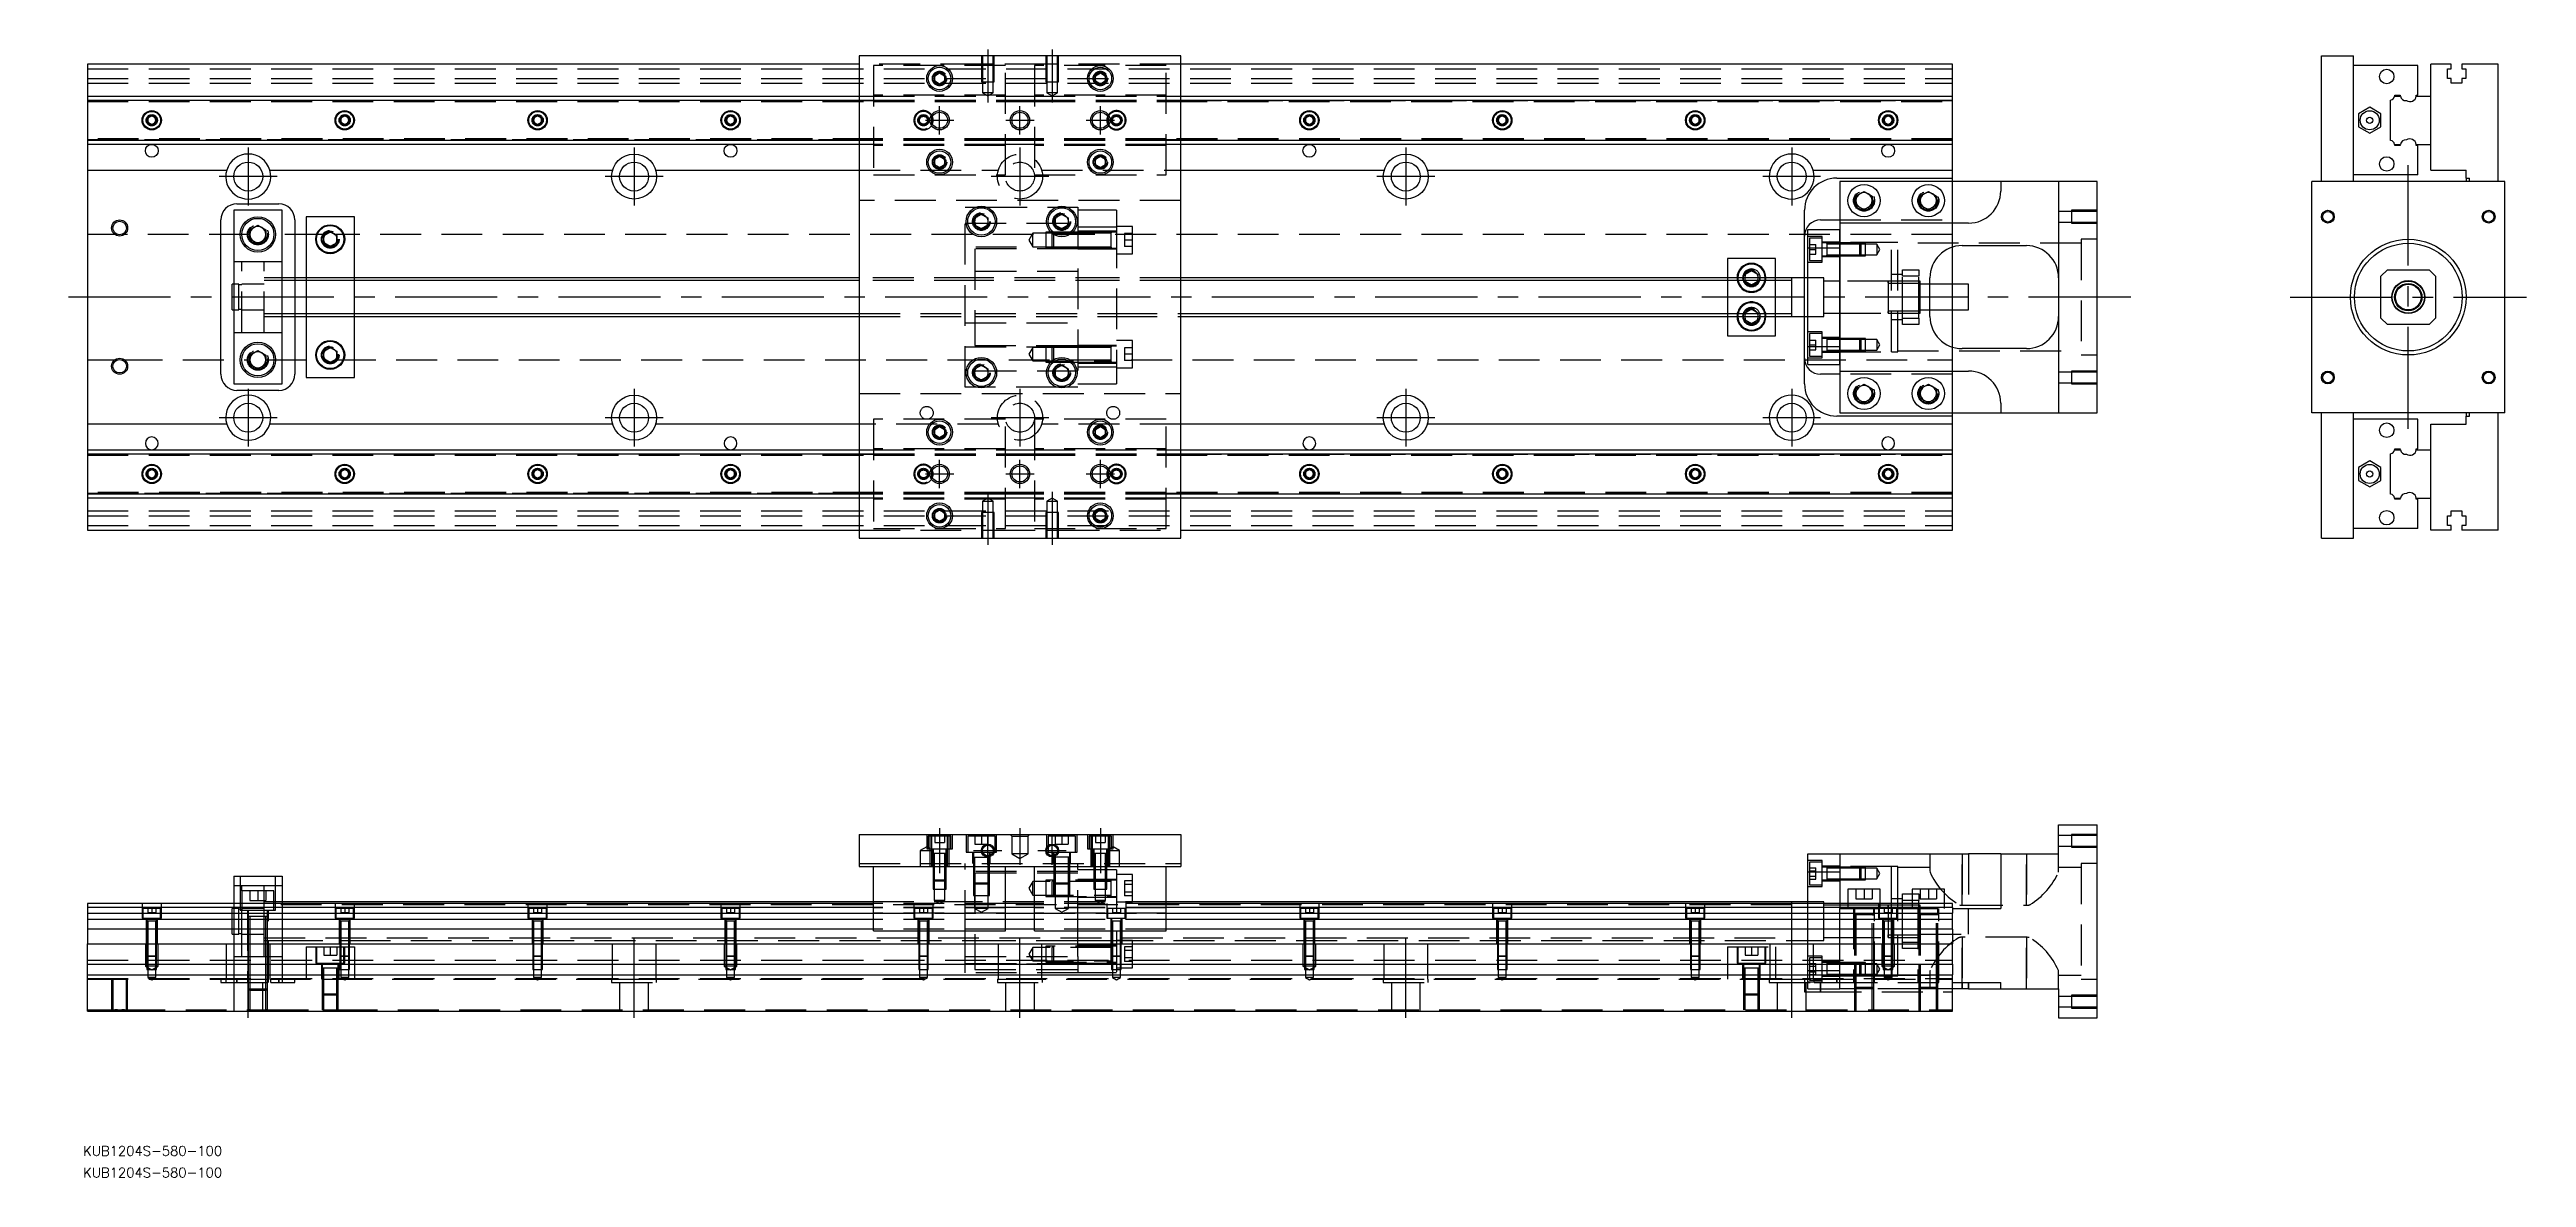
# Model space of a CAD drawing. Extents: x -12 to 759, y -274 to 77.
import ezdxf

# ---------------------------------------------------------------- set-up
doc = ezdxf.new("R2010")
doc.units = 0
doc.linetypes.add('CENTER', pattern=[50.8, 31.75, -6.35, 6.35, -6.35])
doc.linetypes.add('DASHED', pattern=[19.05, 12.7, -6.35])
doc.layers.get('0').update_dxf_attribs({"linetype": 'CONTINUOUS'})
doc.layers.add('CENTER', color=1, linetype='CENTER')
doc.styles.get("Standard").update_dxf_attribs({"font": 'txt.shx', "height": 3, "bigfont": 'bigfont.shx'})

# ---------------------------------------------------------------- blocks, each defined once
blk = doc.blocks.new('*U2')
at = {"color": 7, "linetype": 'CONTINUOUS'}
blk.add_text('KUB1204S-580-100', height=3, dxfattribs=at).set_placement((-1.32, -267.06))
blk = doc.blocks.new('*U3')
at = {"color": 7, "linetype": 'CONTINUOUS'}
blk.add_text('KUB1204S-580-100', height=3, dxfattribs=at).set_placement((-1.32, -273.8))

msp = doc.modelspace()

# ---------------------------------------------------------------- linework, layer by layer
at = {"color": 7, "linetype": 'CONTINUOUS'}
for p, q in [((0, 72.5), (0, 62.5)), ((240, 72.5), (0, 72.5)), ((340, 75), (240, 75)), ((240, 75), (240, -75)), ((263.5, 68.87), (265, 69.73)), ((265, 69.73), (266.5, 68.87)), ((313.5, 68.87), (315, 69.73)), ((315, 69.73), (316.5, 68.87)), ((340, -75), (340, 75)), ((580, 72.5), (340, 72.5)), ((580, 62.5), (580, 72.5)), ((694.76, 75), (704.76, 75)), ((694.76, 36), (694.76, 75)), ((704.76, 36), (704.76, 75)), ((724.76, 72), (704.76, 72)), ((724.76, 62.8), (724.76, 72)), ((735.06, 72.5), (728.76, 72.5)), ((728.76, 62.5), (728.76, 72.5)), ((733.91, 71), (735.06, 71)), ((733.91, 68), (733.91, 71)), ((735.06, 71), (735.06, 72.5)), ((738.46, 72.5), (738.46, 71)), ((749.76, 72.5), (738.46, 72.5)), ((738.46, 71), (739.61, 71)), ((739.61, 71), (739.61, 68)), ((749.76, 36), (749.76, 72.5)), ((0, 62.5), (240, 62.5)), ((0, 62.5), (0, 61.25)), ((263.5, 67.13), (263.5, 68.87)), ((265, 66.27), (263.5, 67.13)), ((266.5, 67.13), (265, 66.27)), ((266.5, 68.87), (266.5, 67.13)), ((313.5, 67.13), (313.5, 68.87)), ((315, 66.27), (313.5, 67.13)), ((316.5, 67.13), (315, 66.27)), ((316.5, 68.87), (316.5, 67.13)), ((340, 62.5), (580, 62.5)), ((580, 61.25), (580, 62.5)), ((717.51, 62.5), (719.29, 62.5)), ((717.56, 62.8), (719.26, 62.8)), ((724.24, 62.5), (728.76, 62.5)), ((724.26, 62.8), (724.76, 62.8)), ((728.76, 47.5), (728.76, 62.5)), ((728.76, 47.5), (728.76, 62.5)), ((735.06, 68), (733.91, 68)), ((735.06, 66.5), (735.06, 68)), ((738.46, 66.5), (735.06, 66.5)), ((738.46, 68), (738.46, 66.5)), ((739.61, 68), (738.46, 68)), ((0, 61.25), (240, 61.25)), ((0, 61.25), (0, 48.75)), ((18.75, 55.72), (20, 56.44)), ((18.75, 54.28), (18.75, 55.72)), ((20, 53.56), (18.75, 54.28)), ((20, 56.44), (21.25, 55.72)), ((21.25, 54.28), (20, 53.56)), ((21.25, 55.72), (21.25, 54.28)), ((78.75, 55.72), (80, 56.44)), ((78.75, 54.28), (78.75, 55.72)), ((80, 53.56), (78.75, 54.28)), ((80, 56.44), (81.25, 55.72)), ((81.25, 54.28), (80, 53.56)), ((81.25, 55.72), (81.25, 54.28)), ((138.75, 55.72), (140, 56.44)), ((138.75, 54.28), (138.75, 55.72)), ((140, 53.56), (138.75, 54.28)), ((140, 56.44), (141.25, 55.72)), ((141.25, 54.28), (140, 53.56)), ((141.25, 55.72), (141.25, 54.28)), ((198.75, 55.72), (200, 56.44)), ((198.75, 54.28), (198.75, 55.72)), ((200, 53.56), (198.75, 54.28)), ((200, 56.44), (201.25, 55.72)), ((201.25, 54.28), (200, 53.56)), ((201.25, 55.72), (201.25, 54.28)), ((340, 61.25), (580, 61.25)), ((378.75, 55.72), (380, 56.44)), ((378.75, 54.28), (378.75, 55.72)), ((380, 53.56), (378.75, 54.28)), ((380, 56.44), (381.25, 55.72)), ((381.25, 54.28), (380, 53.56)), ((381.25, 55.72), (381.25, 54.28)), ((438.75, 55.72), (440, 56.44)), ((438.75, 54.28), (438.75, 55.72)), ((440, 53.56), (438.75, 54.28)), ((440, 56.44), (441.25, 55.72)), ((441.25, 54.28), (440, 53.56)), ((441.25, 55.72), (441.25, 54.28)), ((498.75, 55.72), (500, 56.44)), ((498.75, 54.28), (498.75, 55.72)), ((500, 53.56), (498.75, 54.28)), ((500, 56.44), (501.25, 55.72)), ((501.25, 54.28), (500, 53.56)), ((501.25, 55.72), (501.25, 54.28)), ((558.75, 55.72), (560, 56.44)), ((558.75, 54.28), (558.75, 55.72)), ((560, 53.56), (558.75, 54.28)), ((560, 56.44), (561.25, 55.72)), ((561.25, 54.28), (560, 53.56)), ((561.25, 55.72), (561.25, 54.28)), ((580, 48.75), (580, 61.25)), ((709.76, 59.04), (706.26, 57.02)), ((706.26, 57.02), (706.26, 52.98)), ((713.26, 57.02), (709.76, 59.04)), ((713.26, 52.98), (713.26, 57.02)), ((716.26, 48.75), (716.26, 61.25)), ((240, 48.75), (0, 48.75)), ((0, 48.75), (0, 47.5)), ((240, 47.5), (0, 47.5)), ((0, 47.5), (0, 39.5)), ((580, 48.75), (340, 48.75)), ((580, 47.5), (340, 47.5)), ((580, 47.5), (580, 48.75)), ((580, 39.5), (580, 47.5)), ((706.26, 52.98), (709.76, 50.96)), ((709.76, 50.96), (713.26, 52.98)), ((717.51, 47.5), (719.29, 47.5)), ((719.26, 47.2), (717.56, 47.2)), ((724.24, 47.5), (728.76, 47.5)), ((724.76, 47.2), (724.26, 47.2)), ((724.76, 38), (724.76, 47.2)), ((728.76, 39.5), (728.76, 47.5)), ((0, 39.5), (43.29, 39.5)), ((0, 39.5), (0, -39.5)), ((56.71, 39.5), (163.29, 39.5)), ((176.71, 39.5), (240, 39.5)), ((263.5, 42.87), (265, 43.73)), ((263.5, 41.13), (263.5, 42.87)), ((265, 40.27), (263.5, 41.13)), ((265, 43.73), (266.5, 42.87)), ((266.5, 41.13), (265, 40.27)), ((266.5, 42.87), (266.5, 41.13)), ((313.5, 42.87), (315, 43.73)), ((313.5, 41.13), (313.5, 42.87)), ((315, 40.27), (313.5, 41.13)), ((315, 43.73), (316.5, 42.87)), ((316.5, 41.13), (315, 40.27)), ((316.5, 42.87), (316.5, 41.13)), ((340, 39.5), (403.29, 39.5)), ((416.71, 39.5), (523.29, 39.5)), ((536.71, 39.5), (580, 39.5)), ((580, 37), (580, 39.5)), ((728.76, 39.5), (739.76, 39.5)), ((739.76, 37), (739.76, 39.5)), ((544, 37), (580, 37)), ((545, 36), (545, 23)), ((595, 36), (545, 36)), ((550, 31.44), (552.5, 32.89)), ((550, 28.56), (550, 31.44)), ((552.5, 32.89), (555, 31.44)), ((555, 31.44), (555, 28.56)), ((570, 31.44), (572.5, 32.89)), ((570, 28.56), (570, 31.44)), ((572.5, 32.89), (575, 31.44)), ((575, 31.44), (575, 28.56)), ((580, 36), (580, 37)), ((595, 36), (595, 33)), ((613, 36), (595, 36)), ((613, 36), (613, -36)), ((625, 36), (613, 36)), ((625, -36), (625, 36)), ((691.76, -36), (691.76, 36)), ((751.76, 36), (691.76, 36)), ((724.76, 38), (704.76, 38)), ((739.76, 37), (740.76, 37)), ((739.76, 37), (739.76, 36)), ((740.76, 36), (740.76, 37)), ((751.76, -36), (751.76, 36)), ((41.5, -24), (41.5, 24)), ((45.5, 27), (45.5, -27)), ((60.5, 27), (45.5, 27)), ((46.5, 29), (59.5, 29)), ((60.5, -27), (60.5, 27)), ((64.5, 24), (64.5, 6)), ((68, 25), (68, 6)), ((83, 25), (68, 25)), ((83, 6), (83, 25)), ((276, 24.65), (278, 25.81)), ((276, 22.35), (276, 24.65)), ((278, 25.81), (280, 24.65)), ((280, 24.65), (280, 22.35)), ((301, 24.65), (303, 25.81)), ((301, 22.35), (301, 24.65)), ((303, 25.81), (305, 24.65)), ((305, 24.65), (305, 22.35)), ((534, 6), (534, 27)), ((539, 24), (545, 24)), ((552.5, 27.11), (550, 28.56)), ((555, 28.56), (552.5, 27.11)), ((572.5, 27.11), (570, 28.56)), ((575, 28.56), (572.5, 27.11)), ((50.5, 20.94), (53, 22.39)), ((50.5, 18.06), (50.5, 20.94)), ((53, 16.61), (50.5, 18.06)), ((53, 22.39), (55.5, 20.94)), ((55.5, 18.06), (53, 16.61)), ((55.5, 20.94), (55.5, 18.06)), ((73.5, 19.15), (75.5, 20.31)), ((73.5, 16.85), (73.5, 19.15)), ((75.5, 15.69), (73.5, 16.85)), ((75.5, 20.31), (77.5, 19.15)), ((77.5, 16.85), (75.5, 15.69)), ((77.5, 19.15), (77.5, 16.85)), ((278, 21.19), (276, 22.35)), ((280, 22.35), (278, 21.19)), ((303, 21.19), (301, 22.35)), ((305, 22.35), (303, 21.19)), ((535, 15.33), (535, 21)), ((535, 21), (545, 21)), ((545, 23), (545, 15.33)), ((585, 23), (545, 23)), ((580, 4), (580, 15.54)), ((583, 16), (603, 16)), ((525, 12), (510, 12)), ((510, 12), (510, 6)), ((515.5, 7.15), (517.5, 8.31)), ((517.5, 8.31), (519.5, 7.15)), ((525, 6), (525, 12)), ((535, 15.33), (545, 15.33)), ((535, -15.33), (535, 15.33)), ((545, -15.33), (545, 15.33)), ((545, 15.33), (545, -15.33)), ((715.26, 8.5), (713.26, 6.5)), ((715.26, 8.5), (728.26, 8.5)), ((730.26, 6.5), (728.26, 8.5)), ((45, 0), (45, 4)), ((45.5, 4), (45, 4)), ((45, -4), (45, 0)), ((240, 6), (60.5, 6)), ((530, 6), (340, 6)), ((515.5, 6), (515.5, 7.15)), ((519.5, 7.15), (519.5, 6)), ((530, -6), (530, 6)), ((530.01, 6), (530, 6)), ((535, 6), (530, 6)), ((530, 6), (530, 6)), ((573, -6), (573, 6)), ((585, 4), (573, 4)), ((585, 0), (585, 4)), ((585, -4), (585, 0)), ((713.26, -6.5), (713.26, 6.5)), ((730.26, 6.5), (730.26, -6.5)), ((45, -4), (45.5, -4)), ((60.5, -6), (240, -6)), ((64.5, -6), (64.5, -24)), ((68, -6), (68, -25)), ((83, -25), (83, -6)), ((340, -6), (530, -6)), ((510, -6), (510, -12)), ((515.5, -7.15), (515.5, -6)), ((517.5, -8.31), (515.5, -7.15)), ((519.5, -7.15), (517.5, -8.31)), ((519.5, -6), (519.5, -7.15)), ((525, -12), (525, -6)), ((530, -6), (530.01, -6)), ((530, -6), (530, -6)), ((530, -6), (535, -6)), ((534, -27), (534, -6)), ((573, -4), (585, -4)), ((580, -15.54), (580, -4)), ((713.26, -6.5), (715.26, -8.5)), ((728.26, -8.5), (730.26, -6.5)), ((510, -12), (525, -12)), ((535, -15.33), (545, -15.33)), ((535, -21), (535, -15.33)), ((545, -15.33), (545, -23)), ((728.26, -8.5), (715.26, -8.5)), ((50.5, -18.06), (53, -16.61)), ((50.5, -20.94), (50.5, -18.06)), ((53, -22.39), (50.5, -20.94)), ((53, -16.61), (55.5, -18.06)), ((55.5, -20.94), (53, -22.39)), ((55.5, -18.06), (55.5, -20.94)), ((73.5, -16.85), (75.5, -15.69)), ((73.5, -19.15), (73.5, -16.85)), ((75.5, -20.31), (73.5, -19.15)), ((75.5, -15.69), (77.5, -16.85)), ((77.5, -19.15), (75.5, -20.31)), ((77.5, -16.85), (77.5, -19.15)), ((276, -22.35), (278, -21.19)), ((276, -24.65), (276, -22.35)), ((278, -21.19), (280, -22.35)), ((280, -22.35), (280, -24.65)), ((301, -22.35), (303, -21.19)), ((301, -24.65), (301, -22.35)), ((303, -21.19), (305, -22.35)), ((305, -22.35), (305, -24.65)), ((535, -21), (545, -21)), ((545, -23), (585, -23)), ((545, -23), (545, -36)), ((603, -16), (583, -16)), ((720.26, -16.5), (720.26, -16.5)), ((45.5, -27), (60.5, -27)), ((59.5, -29), (46.5, -29)), ((68, -25), (83, -25)), ((278, -25.81), (276, -24.65)), ((280, -24.65), (278, -25.81)), ((303, -25.81), (301, -24.65)), ((305, -24.65), (303, -25.81)), ((545, -24), (539, -24)), ((550, -28.56), (552.5, -27.11)), ((550, -31.44), (550, -28.56)), ((552.5, -27.11), (555, -28.56)), ((555, -28.56), (555, -31.44)), ((570, -28.56), (572.5, -27.11)), ((570, -31.44), (570, -28.56)), ((572.5, -27.11), (575, -28.56)), ((575, -28.56), (575, -31.44)), ((580, -37), (544, -37)), ((545, -36), (595, -36)), ((552.5, -32.89), (550, -31.44)), ((555, -31.44), (552.5, -32.89)), ((572.5, -32.89), (570, -31.44)), ((575, -31.44), (572.5, -32.89)), ((580, -37), (580, -36)), ((580, -39.5), (580, -37)), ((595, -33), (595, -36)), ((595, -36), (613, -36)), ((613, -36), (625, -36)), ((751.76, -36), (691.76, -36)), ((694.76, -75), (694.76, -36)), ((704.76, -75), (704.76, -36)), ((724.76, -38), (704.76, -38)), ((724.76, -47.2), (724.76, -38)), ((739.76, -36), (739.76, -37)), ((739.76, -39.5), (739.76, -37)), ((739.76, -37), (740.76, -37)), ((740.76, -37), (740.76, -36)), ((749.76, -72.5), (749.76, -36)), ((43.29, -39.5), (0, -39.5)), ((0, -39.5), (0, -47.5)), ((163.29, -39.5), (56.71, -39.5)), ((240, -39.5), (176.71, -39.5)), ((263.5, -41.13), (265, -40.27)), ((263.5, -42.87), (263.5, -41.13)), ((265, -43.73), (263.5, -42.87)), ((265, -40.27), (266.5, -41.13)), ((266.5, -42.87), (265, -43.73)), ((266.5, -41.13), (266.5, -42.87)), ((313.5, -41.13), (315, -40.27)), ((313.5, -42.87), (313.5, -41.13)), ((315, -43.73), (313.5, -42.87)), ((315, -40.27), (316.5, -41.13)), ((316.5, -42.87), (315, -43.73)), ((316.5, -41.13), (316.5, -42.87)), ((403.29, -39.5), (340, -39.5)), ((523.29, -39.5), (416.71, -39.5)), ((580, -39.5), (536.71, -39.5)), ((580, -47.5), (580, -39.5)), ((728.76, -39.5), (739.76, -39.5)), ((728.76, -47.5), (728.76, -39.5)), ((0, -47.5), (240, -47.5)), ((0, -47.5), (0, -48.75)), ((0, -48.75), (240, -48.75)), ((0, -48.75), (0, -61.25)), ((18.75, -54.28), (20, -53.56)), ((20, -53.56), (21.25, -54.28)), ((78.75, -54.28), (80, -53.56)), ((80, -53.56), (81.25, -54.28)), ((138.75, -54.28), (140, -53.56)), ((140, -53.56), (141.25, -54.28)), ((198.75, -54.28), (200, -53.56)), ((200, -53.56), (201.25, -54.28)), ((340, -47.5), (580, -47.5)), ((340, -48.75), (580, -48.75)), ((378.75, -54.28), (380, -53.56)), ((380, -53.56), (381.25, -54.28)), ((438.75, -54.28), (440, -53.56)), ((440, -53.56), (441.25, -54.28)), ((498.75, -54.28), (500, -53.56)), ((500, -53.56), (501.25, -54.28)), ((558.75, -54.28), (560, -53.56)), ((560, -53.56), (561.25, -54.28)), ((580, -48.75), (580, -47.5)), ((580, -61.25), (580, -48.75)), ((709.76, -50.96), (706.26, -52.98)), ((706.26, -52.98), (706.26, -57.02)), ((713.26, -52.98), (709.76, -50.96)), ((713.26, -57.02), (713.26, -52.98)), ((716.26, -61.25), (716.26, -48.75)), ((717.51, -47.5), (719.29, -47.5)), ((717.56, -47.2), (719.26, -47.2)), ((724.24, -47.5), (728.76, -47.5)), ((724.26, -47.2), (724.76, -47.2)), ((728.76, -62.5), (728.76, -47.5)), ((728.76, -62.5), (728.76, -47.5)), ((240, -61.25), (0, -61.25)), ((0, -61.25), (0, -62.5)), ((18.75, -55.72), (18.75, -54.28)), ((20, -56.44), (18.75, -55.72)), ((21.25, -55.72), (20, -56.44)), ((21.25, -54.28), (21.25, -55.72)), ((78.75, -55.72), (78.75, -54.28)), ((80, -56.44), (78.75, -55.72)), ((81.25, -55.72), (80, -56.44)), ((81.25, -54.28), (81.25, -55.72)), ((138.75, -55.72), (138.75, -54.28)), ((140, -56.44), (138.75, -55.72)), ((141.25, -55.72), (140, -56.44)), ((141.25, -54.28), (141.25, -55.72)), ((198.75, -55.72), (198.75, -54.28)), ((200, -56.44), (198.75, -55.72)), ((201.25, -55.72), (200, -56.44)), ((201.25, -54.28), (201.25, -55.72)), ((580, -61.25), (340, -61.25)), ((378.75, -55.72), (378.75, -54.28)), ((380, -56.44), (378.75, -55.72)), ((381.25, -55.72), (380, -56.44)), ((381.25, -54.28), (381.25, -55.72)), ((438.75, -55.72), (438.75, -54.28)), ((440, -56.44), (438.75, -55.72)), ((441.25, -55.72), (440, -56.44)), ((441.25, -54.28), (441.25, -55.72)), ((498.75, -55.72), (498.75, -54.28)), ((500, -56.44), (498.75, -55.72)), ((501.25, -55.72), (500, -56.44)), ((501.25, -54.28), (501.25, -55.72)), ((558.75, -55.72), (558.75, -54.28)), ((560, -56.44), (558.75, -55.72)), ((561.25, -55.72), (560, -56.44)), ((561.25, -54.28), (561.25, -55.72)), ((580, -62.5), (580, -61.25)), ((706.26, -57.02), (709.76, -59.04)), ((709.76, -59.04), (713.26, -57.02)), ((240, -62.5), (0, -62.5)), ((0, -62.5), (0, -72.5)), ((263.5, -67.13), (265, -66.27)), ((263.5, -68.87), (263.5, -67.13)), ((265, -69.73), (263.5, -68.87)), ((265, -66.27), (266.5, -67.13)), ((266.5, -68.87), (265, -69.73)), ((266.5, -67.13), (266.5, -68.87)), ((313.5, -67.13), (315, -66.27)), ((313.5, -68.87), (313.5, -67.13)), ((315, -69.73), (313.5, -68.87)), ((315, -66.27), (316.5, -67.13)), ((316.5, -68.87), (315, -69.73)), ((316.5, -67.13), (316.5, -68.87)), ((580, -62.5), (340, -62.5)), ((580, -72.5), (580, -62.5)), ((717.51, -62.5), (719.29, -62.5)), ((719.26, -62.8), (717.56, -62.8)), ((724.24, -62.5), (728.76, -62.5)), ((724.76, -62.8), (724.26, -62.8)), ((724.76, -72), (724.76, -62.8)), ((728.76, -72.5), (728.76, -62.5)), ((733.91, -68), (735.06, -68)), ((733.91, -71), (733.91, -68)), ((735.06, -66.5), (738.46, -66.5)), ((735.06, -68), (735.06, -66.5)), ((738.46, -66.5), (738.46, -68)), ((738.46, -68), (739.61, -68)), ((739.61, -68), (739.61, -71)), ((0, -72.5), (240, -72.5)), ((240, -75), (340, -75)), ((340, -72.5), (580, -72.5)), ((694.76, -75), (704.76, -75)), ((724.76, -72), (704.76, -72)), ((735.06, -72.5), (728.76, -72.5)), ((735.06, -71), (733.91, -71)), ((735.06, -72.5), (735.06, -71)), ((738.46, -71), (738.46, -72.5)), ((739.61, -71), (738.46, -71)), ((749.76, -72.5), (738.46, -72.5)), ((240, -167.12), (340, -167.12)), ((240, -167.12), (240, -177.12)), ((340, -167.12), (340, -177.12)), ((613, -173.12), (613, -164.12)), ((613, -164.12), (625, -164.12)), ((625, -224.12), (625, -164.12)), ((240, -177.12), (340, -177.12)), ((244.5, -197.12), (244.5, -177.12)), ((285.5, -197.12), (285.5, -177.12)), ((294.5, -197.12), (294.5, -177.12)), ((335.5, -197.12), (335.5, -177.12)), ((535, -178.79), (535, -173.12)), ((535, -173.12), (545, -173.12)), ((545, -173.12), (545, -188.62)), ((545, -173.12), (585, -173.12)), ((595, -173.12), (585, -173.12)), ((595, -173.12), (595, -190.12)), ((595, -173.12), (613, -173.12)), ((45.5, -180.12), (45.5, -188.62)), ((45.5, -180.12), (60.5, -180.12)), ((60.5, -180.12), (60.5, -188.62)), ((535, -178.79), (545, -178.79)), ((535, -188.62), (535, -178.79)), ((557.5, -184.12), (547.5, -184.12)), ((547.5, -184.12), (547.5, -188.62)), ((557.5, -188.62), (557.5, -184.12)), ((577.5, -184.12), (567.5, -184.12)), ((567.5, -184.12), (567.5, -188.62)), ((577.5, -188.62), (577.5, -184.12)), ((0, -188.62), (0, -189.87)), ((244.5, -188.62), (0, -188.62)), ((244.5, -189.87), (0, -189.87)), ((0, -189.87), (0, -191.65)), ((0, -191.65), (244.5, -191.65)), ((0, -191.65), (0, -193.54)), ((244.5, -188.12), (60.5, -188.12)), ((294.5, -188.62), (285.5, -188.62)), ((294.5, -189.87), (285.5, -189.87)), ((285.5, -191.65), (294.5, -191.65)), ((530, -188.12), (335.5, -188.12)), ((580, -188.62), (335.5, -188.62)), ((580, -189.87), (335.5, -189.87)), ((335.5, -191.65), (580, -191.65)), ((530, -188.62), (530, -188.12)), ((530.01, -188.12), (530, -188.12)), ((535, -188.12), (530, -188.12)), ((530, -188.12), (530, -188.12)), ((561, -189.87), (560, -189.87)), ((564.5, -189.87), (561, -189.87)), ((567.5, -189.87), (564.5, -189.87)), ((569.5, -189.87), (567.5, -189.87)), ((570, -189.87), (569.5, -189.87)), ((580, -189.87), (580, -188.62)), ((580, -189.87), (580, -191.65)), ((580, -190.12), (595, -190.12)), ((580, -193.54), (580, -191.65)), ((244.5, -193.54), (0, -193.54)), ((0, -193.54), (0, -196.6)), ((0, -196.6), (0, -201.12)), ((244.5, -196.6), (0, -196.6)), ((244.5, -197.12), (285.5, -197.12)), ((294.5, -193.54), (285.5, -193.54)), ((294.5, -196.6), (285.5, -196.6)), ((294.5, -197.12), (335.5, -197.12)), ((580, -193.54), (335.5, -193.54)), ((580, -196.6), (335.5, -196.6)), ((580, -196.6), (580, -193.54)), ((580, -196.6), (580, -201.12)), ((0, -201.12), (580, -201.12)), ((0, -207.42), (0, -201.12)), ((0, -207.42), (580, -207.42)), ((0, -210.82), (0, -207.42)), ((580, -207.42), (580, -201.12)), ((580, -207.42), (580, -210.82)), ((0, -222.12), (0, -210.82)), ((0, -210.82), (580, -210.82)), ((580, -222.12), (580, -210.82)), ((580, -213.12), (595, -213.12)), ((585, -215.12), (580, -215.12)), ((585, -215.12), (585, -213.12)), ((585, -215.12), (595, -215.12)), ((595, -215.12), (595, -213.12)), ((595, -215.12), (613, -215.12)), ((613, -215.12), (613, -224.12)), ((0, -222.12), (580, -222.12)), ((613, -224.12), (625, -224.12))]:
    msp.add_line(p, q, dxfattribs=at)
at = {"color": 3, "linetype": 'DASHED'}
for p, q in [((0, 71), (580, 71)), ((278, 72.5), (240, 72.5)), ((285.5, 72), (244.5, 72)), ((244.5, 72), (244.5, 38)), ((278, 75), (278, 67)), ((282, 72.5), (278, 72.5)), ((278.35, 75), (278.35, 67)), ((281.65, 67), (281.65, 75)), ((282, 67), (282, 75)), ((298, 72.5), (282, 72.5)), ((285.5, 38), (285.5, 72)), ((335.5, 72), (294.5, 72)), ((294.5, 72), (294.5, 38)), ((298, 75), (298, 67)), ((302, 72.5), (298, 72.5)), ((298.35, 75), (298.35, 67)), ((301.65, 67), (301.65, 75)), ((302, 67), (302, 75)), ((340, 72.5), (302, 72.5)), ((335.5, 38), (335.5, 72)), ((0, 68), (580, 68)), ((0, 66.5), (580, 66.5)), ((240, 62.5), (244.5, 62.5)), ((285.5, 62.8), (244.5, 62.8)), ((244.5, 62.5), (285.5, 62.5)), ((263, 68), (263.02, 68.3)), ((278, 67), (282, 67)), ((278.35, 67), (278.35, 63.5)), ((281.65, 63.5), (278.35, 63.5)), ((278.35, 63.5), (280, 62.55)), ((280, 62.55), (281.65, 63.5)), ((281.65, 63.5), (281.65, 67)), ((285.5, 62.5), (294.5, 62.5)), ((335.5, 62.8), (294.5, 62.8)), ((294.5, 62.5), (335.5, 62.5)), ((298, 67), (302, 67)), ((298.35, 67), (298.35, 63.5)), ((301.65, 63.5), (298.35, 63.5)), ((298.35, 63.5), (300, 62.55)), ((300, 62.55), (301.65, 63.5)), ((301.65, 63.5), (301.65, 67)), ((316.97, 68.33), (317, 68)), ((335.5, 62.5), (340, 62.5)), ((0, 61.11), (240, 61.11)), ((0, 61.1), (244.5, 61.1)), ((0, 60.8), (244.5, 60.8)), ((18.5, 55), (18.52, 55.25)), ((81.48, 55.26), (81.5, 55)), ((138.5, 55), (138.52, 55.25)), ((198.5, 55), (198.52, 55.25)), ((240, 61.25), (244.5, 61.25)), ((240, 61.11), (244.5, 61.11)), ((244.5, 61.25), (285.5, 61.25)), ((244.5, 61.11), (285.5, 61.11)), ((244.5, 61.1), (285.5, 61.1)), ((244.5, 60.8), (285.5, 60.8)), ((258.5, 55), (258.52, 55.25)), ((258.75, 55.72), (260, 56.44)), ((258.75, 54.28), (258.75, 55.72)), ((260, 53.56), (258.75, 54.28)), ((260, 56.44), (261.25, 55.72)), ((261.25, 54.28), (260, 53.56)), ((261.25, 55.72), (261.25, 54.28)), ((285.5, 61.25), (294.5, 61.25)), ((285.5, 61.11), (294.5, 61.11)), ((285.5, 61.1), (294.5, 61.1)), ((285.5, 60.8), (294.5, 60.8)), ((294.5, 61.25), (335.5, 61.25)), ((294.5, 61.11), (335.5, 61.11)), ((294.5, 61.1), (335.5, 61.1)), ((294.5, 60.8), (335.5, 60.8)), ((318.75, 55.72), (320, 56.44)), ((318.75, 54.28), (318.75, 55.72)), ((320, 53.56), (318.75, 54.28)), ((320, 56.44), (321.25, 55.72)), ((321.25, 54.28), (320, 53.56)), ((321.25, 55.72), (321.25, 54.28)), ((321.48, 55.26), (321.5, 55)), ((335.5, 61.25), (340, 61.25)), ((335.5, 61.11), (340, 61.11)), ((335.5, 61.1), (580, 61.1)), ((335.5, 60.8), (580, 60.8)), ((340, 61.11), (580, 61.11)), ((378.5, 55), (378.52, 55.25)), ((438.5, 55), (438.52, 55.25)), ((501.48, 55.26), (501.5, 55)), ((558.5, 55), (558.52, 55.25)), ((244.5, 49.2), (0, 49.2)), ((244.5, 48.9), (0, 48.9)), ((240, 48.89), (0, 48.89)), ((244.5, 48.89), (240, 48.89)), ((244.5, 48.75), (240, 48.75)), ((244.5, 47.5), (240, 47.5)), ((285.5, 49.2), (244.5, 49.2)), ((285.5, 48.9), (244.5, 48.9)), ((285.5, 48.89), (244.5, 48.89)), ((285.5, 48.75), (244.5, 48.75)), ((285.5, 47.5), (244.5, 47.5)), ((285.5, 47.2), (244.5, 47.2)), ((294.5, 49.2), (285.5, 49.2)), ((294.5, 48.9), (285.5, 48.9)), ((294.5, 48.89), (285.5, 48.89)), ((294.5, 48.75), (285.5, 48.75)), ((294.5, 47.5), (285.5, 47.5)), ((335.5, 49.2), (294.5, 49.2)), ((335.5, 48.9), (294.5, 48.9)), ((335.5, 48.89), (294.5, 48.89)), ((335.5, 48.75), (294.5, 48.75)), ((335.5, 47.5), (294.5, 47.5)), ((335.5, 47.2), (294.5, 47.2)), ((580, 49.2), (335.5, 49.2)), ((580, 48.9), (335.5, 48.9)), ((340, 48.89), (335.5, 48.89)), ((340, 48.75), (335.5, 48.75)), ((340, 47.5), (335.5, 47.5)), ((580, 48.89), (340, 48.89)), ((240, 39.5), (283.29, 39.5)), ((263, 42), (263.03, 42.35)), ((296.71, 39.5), (340, 39.5)), ((316.97, 42.33), (317, 42)), ((244.5, 38), (285.5, 38)), ((294.5, 38), (335.5, 38)), ((580, 24), (580, 36)), ((340, 30), (240, 30)), ((273, 28), (276.48, 28)), ((273, -28), (273, 28)), ((275.5, 23.5), (275.52, 23.8)), ((276.48, 28), (279.52, 28)), ((279.52, 28), (301.48, 28)), ((300.5, 23.5), (300.52, 23.8)), ((301.48, 28), (304.52, 28)), ((304.52, 28), (308, 28)), ((308, 28), (308, -28)), ((320, 27), (308, 27)), ((320, 27), (320, 21.75)), ((545, 24), (580, 24)), ((555.48, 30.36), (555.5, 30)), ((575.48, 30.36), (575.5, 30)), ((580, 23), (580, 24)), ((617, 26.65), (613, 26.65)), ((613, 23.35), (617, 23.35)), ((617, 27), (617, 23)), ((625, 27), (617, 27)), ((625, 26.65), (617, 26.65)), ((617, 23.35), (625, 23.35)), ((9.36, 19.5), (0, 19.5)), ((50.5, 19.5), (10.64, 19.5)), ((74.1, 19.5), (55.5, 19.5)), ((55.98, 19.86), (56, 19.5)), ((73, 18), (73.01, 18.25)), ((580, 19.5), (76.9, 19.5)), ((273, 23), (308, 23)), ((308, 15.5), (273, 15.5)), ((294, 19.85), (292.79, 17.75)), ((292.79, 17.75), (294, 15.65)), ((294, 15.65), (294, 19.85)), ((298, 19.85), (294, 19.85)), ((294, 15.65), (298, 15.65)), ((298, 20.25), (298, 15.25)), ((299.53, 20.25), (298, 20.25)), ((300, 19.85), (298, 19.85)), ((298, 15.65), (300, 15.65)), ((300.26, 20.25), (299.53, 20.25)), ((300.34, 20.19), (300, 19.85)), ((300, 19.82), (300, 19.85)), ((300.82, 19.85), (300, 19.85)), ((300, 15.65), (300, 19.82)), ((300, 15.65), (308, 15.65)), ((300, 15.65), (300.4, 15.25)), ((300.4, 20.25), (300.26, 20.25)), ((300.4, 20.25), (300.34, 20.19)), ((300.4, 20.25), (300.4, 20.14)), ((305.74, 20.25), (300.4, 20.25)), ((305.74, 20.25), (300.4, 20.25)), ((300.4, 20.14), (300.4, 19.52)), ((300.4, 19.52), (300.4, 15.25)), ((305.18, 19.85), (300.82, 19.85)), ((306.04, 19.85), (305.18, 19.85)), ((306.47, 20.25), (305.74, 20.25)), ((308, 19.85), (306.04, 19.85)), ((308, 20.25), (306.47, 20.25)), ((308, 20.25), (306.47, 20.25)), ((320, 21.75), (308, 21.75)), ((320, 20.5), (308, 20.5)), ((318.4, 20.25), (308, 20.25)), ((318.4, 19.85), (308, 19.85)), ((308, 15.65), (318.4, 15.65)), ((320, 20.25), (318.39, 20.25)), ((318.4, 15.25), (318.4, 20.25)), ((318.4, 19.85), (318.4, 20.25)), ((318.4, 15.25), (318.4, 20.25)), ((318.4, 20), (318.4, 20.25)), ((318.4, 20.25), (318.4, 20)), ((318.4, 15.51), (318.4, 20)), ((318.4, 15.65), (318.4, 19.85)), ((318.4, 15.25), (318.4, 15.65)), ((318.4, 15.25), (318.4, 15.51)), ((318.4, 15.51), (318.4, 15.25)), ((325, 22), (320, 22)), ((320, 21.75), (320, -21.75)), ((322.5, 19.75), (322.5, 17.75)), ((325, 19.75), (322.5, 19.75)), ((322.5, 17.75), (322.5, 15.75)), ((325, 17.75), (322.5, 17.75)), ((325, 15.75), (322.5, 15.75)), ((325, 13.5), (325, 22)), ((539.5, 18.85), (535, 18.85)), ((535.5, 18.35), (535.5, 11.35)), ((539.5, 18.35), (535.5, 18.35)), ((535.5, 16.35), (537.5, 16.35)), ((537.5, 14.85), (537.5, 16.35)), ((539.5, 10.85), (539.5, 18.85)), ((545, 17.1), (539.5, 17.1)), ((540.9, 16.85), (539.5, 16.85)), ((540.9, 16.85), (540.89, 16.85)), ((540.9, 16.85), (540.9, 16.63)), ((540.9, 16.63), (540.9, 16.85)), ((545, 16.85), (540.9, 16.85)), ((540.9, 16.85), (540.9, 16.85)), ((540.9, 16.63), (540.9, 13.07)), ((545, 16.5), (540.9, 16.5)), ((545, 15.33), (545, 21)), ((561, 17), (545, 17)), ((551.15, 16.85), (545, 16.85)), ((551.15, 16.85), (545, 16.85)), ((551.5, 16.5), (545, 16.5)), ((551.15, 12.85), (551.15, 16.85)), ((553, 16.85), (551.15, 16.85)), ((551.5, 16.5), (551.15, 16.85)), ((551.5, 16.5), (551.5, 13.2)), ((553, 16.5), (551.5, 16.5)), ((553, 12.85), (553, 16.85)), ((556.5, 16.5), (553, 16.5)), ((556.5, 16.5), (556.5, 13.2)), ((557.45, 14.85), (556.5, 16.5)), ((561, -17), (561, 17)), ((563, 17), (561, 17)), ((563, -17), (563, 17)), ((620, 16.75), (563, 16.75)), ((580, 15.54), (580, 23)), ((580, 15.54), (580, 15.54)), ((617, 23), (625, 23)), ((620, 18), (620, -18)), ((625, 18), (620, 18)), ((48, 11), (45.5, 11)), ((48, -11), (48, 11)), ((55, 11), (48, 11)), ((55, -11), (55, 11)), ((60.5, 11), (55, 11)), ((308, 8), (273, 8)), ((276, 15), (276, -15)), ((308, 15), (276, 15)), ((298, 15.25), (300.4, 15.25)), ((300.4, 15.25), (308, 15.25)), ((308, 15.25), (318.4, 15.25)), ((308, 15), (320, 15)), ((318.39, 15.25), (320, 15.25)), ((320, 13.5), (325, 13.5)), ((535, 10.85), (539.5, 10.85)), ((535.5, 14.85), (537.5, 14.85)), ((535.5, 13.35), (537.5, 13.35)), ((535.5, 11.35), (539.5, 11.35)), ((537.5, 13.35), (537.5, 14.85)), ((539.5, 12.85), (540.9, 12.85)), ((539.5, 12.6), (545, 12.6)), ((540.89, 12.85), (540.9, 12.85)), ((540.9, 13.2), (545, 13.2)), ((540.9, 13.07), (540.9, 12.85)), ((540.9, 12.85), (540.9, 13.07)), ((540.9, 12.85), (545, 12.85)), ((540.9, 12.85), (540.9, 12.85)), ((545, 13.2), (551.5, 13.2)), ((545, 12.85), (551.15, 12.85)), ((545, 12.85), (551.15, 12.85)), ((551.15, 12.85), (551.5, 13.2)), ((551.15, 12.85), (553, 12.85)), ((551.5, 13.2), (553, 13.2)), ((553, 13.2), (556.5, 13.2)), ((556.5, 13.2), (557.45, 14.85)), ((564.5, 8.5), (569.5, 8.5)), ((564.5, 6.5), (564.5, 8.5)), ((569.5, 8.5), (569.5, 6.5)), ((47.1, 4), (45.5, 4)), ((47.1, 0), (47.1, 4)), ((48, 3.8), (47.1, 3.8)), ((47.1, -4), (47.1, 0)), ((55, 4), (48, 4)), ((60.5, 6), (55, 6)), ((60.5, 5.13), (55, 5.13)), ((64.5, 6), (64.5, 5.13)), ((64.5, 5.13), (64.5, -5.12)), ((68, 6), (68, 5.13)), ((68, 5.13), (68, -5.12)), ((83, 5.13), (83, 6)), ((83, -5.12), (83, 5.13)), ((276, 6), (240, 6)), ((276, 5.13), (240, 5.13)), ((320, 6), (276, 6)), ((320, 5.13), (276, 5.13)), ((340, 6), (320, 6)), ((340, 5.13), (320, 5.13)), ((510, 6), (510, 5.13)), ((510, 5.13), (510, -5.12)), ((515.5, 5.13), (515.5, 6)), ((515.5, 4.85), (515.5, 5.13)), ((517.5, 3.69), (515.5, 4.85)), ((519.5, 4.85), (517.5, 3.69)), ((519.5, 6), (519.5, 5.13)), ((519.5, 5.13), (519.5, 4.85)), ((519.98, 6.29), (520, 6)), ((525, 5.13), (525, 6)), ((525, -5.12), (525, 5.13)), ((534, -6), (534, 6)), ((540, 6), (535, 6)), ((540, 0), (540, 6)), ((545, 5), (540, 5)), ((540, -6), (540, 0)), ((560.01, 5), (545, 5)), ((560, 4.44), (560, 5)), ((560, 5), (560, 4.44)), ((569.5, 5), (560, 5)), ((560, 4.44), (560, -4.44)), ((569.5, 4.25), (560, 4.25)), ((564.5, 7), (561, 7)), ((564.5, -6.5), (564.5, 6.5)), ((569.5, 6.5), (564.5, 6.5)), ((569.5, -6.5), (569.5, 6.5)), ((570, 5), (569.5, 5)), ((570, 4.25), (569.5, 4.25)), ((570, 0), (570, 5)), ((573, 4), (570, 4)), ((570, -5), (570, 0)), ((580, -4), (580, 4)), ((45.5, -4), (47.1, -4)), ((47.1, -3.8), (48, -3.8)), ((48, -4), (55, -4)), ((55, -5.12), (60.5, -5.12)), ((55, -6), (60.5, -6)), ((64.5, -5.12), (64.5, -6)), ((68, -5.12), (68, -6)), ((83, -6), (83, -5.12)), ((240, -5.12), (276, -5.12)), ((240, -6), (276, -6)), ((276, -5.12), (320, -5.12)), ((276, -6), (320, -6)), ((320, -5.12), (340, -5.12)), ((320, -6), (340, -6)), ((510, -5.12), (510, -6)), ((515.5, -4.85), (517.5, -3.69)), ((515.5, -5.12), (515.5, -4.85)), ((515.5, -6), (515.5, -5.12)), ((517.5, -3.69), (519.5, -4.85)), ((519.5, -4.85), (519.5, -5.12)), ((519.5, -5.12), (519.5, -6)), ((519.98, -5.71), (520, -6)), ((525, -6), (525, -5.12)), ((530, -6), (530, -6)), ((535, -6), (540, -6)), ((540, -5), (545, -5)), ((545, -5), (560.01, -5)), ((560, -4.25), (569.5, -4.25)), ((560, -5), (560, -4.44)), ((560, -4.44), (560, -5)), ((560, -5), (560, -5)), ((560, -5), (569.5, -5)), ((561, -7), (564.5, -7)), ((564.5, -6.5), (569.5, -6.5)), ((564.5, -8.5), (564.5, -6.5)), ((569.5, -4.25), (570, -4.25)), ((569.5, -5), (570, -5)), ((569.5, -6.5), (569.5, -8.5)), ((570, -4), (573, -4)), ((45.5, -11), (48, -11)), ((48, -11), (55, -11)), ((55, -11), (60.5, -11)), ((273, -8), (308, -8)), ((276, -15), (308, -15)), ((298, -15.25), (298, -20.25)), ((300.4, -15.25), (298, -15.25)), ((300.4, -15.25), (300, -15.65)), ((300.4, -15.25), (300.4, -19.52)), ((308, -15.25), (300.4, -15.25)), ((308, -15.25), (300.4, -15.25)), ((320, -15), (308, -15)), ((318.4, -15.25), (308, -15.25)), ((320, -15.25), (318.39, -15.25)), ((318.4, -20.25), (318.4, -15.25)), ((318.4, -20.25), (318.4, -15.25)), ((318.4, -15.51), (318.4, -15.25)), ((318.4, -15.25), (318.4, -15.51)), ((325, -13.5), (320, -13.5)), ((325, -22), (325, -13.5)), ((539.5, -10.85), (535, -10.85)), ((535.5, -11.35), (535.5, -18.35)), ((539.5, -11.35), (535.5, -11.35)), ((535.5, -13.35), (537.5, -13.35)), ((535.5, -14.85), (537.5, -14.85)), ((537.5, -14.85), (537.5, -13.35)), ((537.5, -16.35), (537.5, -14.85)), ((539.5, -18.85), (539.5, -10.85)), ((545, -12.6), (539.5, -12.6)), ((540.9, -12.85), (539.5, -12.85)), ((540.9, -12.85), (540.89, -12.85)), ((540.9, -12.85), (540.9, -13.07)), ((540.9, -12.85), (540.9, -12.85)), ((545, -12.85), (540.9, -12.85)), ((540.9, -13.07), (540.9, -16.63)), ((545, -13.2), (540.9, -13.2)), ((551.15, -12.85), (545, -12.85)), ((551.15, -12.85), (545, -12.85)), ((551.5, -13.2), (545, -13.2)), ((545, -21), (545, -15.33)), ((551.15, -16.85), (551.15, -12.85)), ((553, -12.85), (551.15, -12.85)), ((551.5, -13.2), (551.15, -12.85)), ((551.5, -13.2), (551.5, -16.5)), ((553, -13.2), (551.5, -13.2)), ((553, -16.85), (553, -12.85)), ((556.5, -13.2), (553, -13.2)), ((556.5, -13.2), (556.5, -16.5)), ((557.45, -14.85), (556.5, -13.2)), ((556.5, -16.5), (557.45, -14.85)), ((569.5, -8.5), (564.5, -8.5)), ((0, -19.5), (9.36, -19.5)), ((10.64, -19.5), (50.5, -19.5)), ((55.5, -19.5), (74.03, -19.5)), ((55.98, -19.14), (56, -19.5)), ((76.97, -19.5), (580, -19.5)), ((77.98, -17.71), (78, -18)), ((273, -15.5), (308, -15.5)), ((308, -23), (273, -23)), ((294, -15.65), (292.79, -17.75)), ((292.79, -17.75), (294, -19.85)), ((294, -19.85), (294, -15.65)), ((298, -15.65), (294, -15.65)), ((294, -19.85), (318.4, -19.85)), ((300, -15.65), (298, -15.65)), ((298, -20.25), (299.53, -20.25)), ((299.53, -20.25), (300.26, -20.25)), ((300, -19.85), (300, -15.65)), ((308, -15.65), (300, -15.65)), ((300, -19.85), (300.34, -20.19)), ((300.26, -20.25), (300.4, -20.25)), ((300.34, -20.19), (300.4, -20.25)), ((300.4, -19.52), (300.4, -20.14)), ((300.4, -20.14), (300.4, -20.25)), ((300.4, -20.25), (305.74, -20.25)), ((305.74, -20.25), (306.47, -20.25)), ((306.47, -20.25), (308, -20.25)), ((306.47, -20.25), (308, -20.25)), ((318.4, -15.65), (308, -15.65)), ((308, -20.25), (318.4, -20.25)), ((308, -20.5), (320, -20.5)), ((320, -21.75), (308, -21.75)), ((320, -21.75), (308, -21.75)), ((318.39, -20.25), (320, -20.25)), ((318.4, -20), (318.4, -15.51)), ((318.4, -20.25), (318.4, -20)), ((318.4, -20), (318.4, -20.25)), ((318.4, -20.25), (318.4, -20.25)), ((320, -21.75), (320, -27)), ((320, -22), (325, -22)), ((322.5, -15.75), (322.5, -17.75)), ((325, -15.75), (322.5, -15.75)), ((322.5, -17.75), (322.5, -19.75)), ((325, -17.75), (322.5, -17.75)), ((325, -19.75), (322.5, -19.75)), ((535, -18.85), (539.5, -18.85)), ((535.5, -16.35), (537.5, -16.35)), ((535.5, -18.35), (539.5, -18.35)), ((539.5, -16.85), (540.9, -16.85)), ((539.5, -17.1), (545, -17.1)), ((540.89, -16.85), (540.9, -16.85)), ((540.9, -16.5), (545, -16.5)), ((540.9, -16.63), (540.9, -16.85)), ((540.9, -16.85), (540.9, -16.85)), ((540.9, -16.85), (545, -16.85)), ((545, -16.5), (551.5, -16.5)), ((545, -16.85), (551.15, -16.85)), ((545, -16.85), (551.15, -16.85)), ((545, -17), (561, -17)), ((551.15, -16.85), (551.5, -16.5)), ((551.15, -16.85), (553, -16.85)), ((551.5, -16.5), (553, -16.5)), ((553, -16.5), (556.5, -16.5)), ((561, -17), (563, -17)), ((563, -16.75), (620, -16.75)), ((580, -23), (580, -15.54)), ((580, -15.54), (580, -15.54)), ((580, -24), (580, -23)), ((617, -23), (617, -27)), ((625, -23), (617, -23)), ((620, -18), (625, -18)), ((240, -30), (340, -30)), ((276.48, -28), (273, -28)), ((275.5, -23.5), (275.52, -23.2)), ((279.52, -28), (276.48, -28)), ((301.48, -28), (279.52, -28)), ((304.52, -28), (301.48, -28)), ((308, -28), (304.52, -28)), ((305.48, -23.21), (305.5, -23.5)), ((308, -27), (320, -27)), ((580, -24), (545, -24)), ((555.48, -29.64), (555.5, -30)), ((569.5, -30), (569.52, -29.65)), ((580, -36), (580, -24)), ((617, -23.35), (613, -23.35)), ((613, -26.65), (617, -26.65)), ((625, -23.35), (617, -23.35)), ((617, -26.65), (625, -26.65)), ((617, -27), (625, -27)), ((285.5, -38), (244.5, -38)), ((244.5, -38), (244.5, -72)), ((285.5, -72), (285.5, -38)), ((294.5, -38), (294.5, -72)), ((335.5, -38), (294.5, -38)), ((335.5, -72), (335.5, -38)), ((283.29, -39.5), (240, -39.5)), ((266.97, -41.67), (267, -42)), ((340, -39.5), (296.71, -39.5)), ((316.97, -41.67), (317, -42)), ((0, -48.89), (240, -48.89)), ((0, -48.9), (244.5, -48.9)), ((0, -49.2), (244.5, -49.2)), ((240, -47.5), (244.5, -47.5)), ((240, -48.75), (244.5, -48.75)), ((240, -48.89), (244.5, -48.89)), ((285.5, -47.2), (244.5, -47.2)), ((244.5, -47.5), (285.5, -47.5)), ((244.5, -48.75), (285.5, -48.75)), ((244.5, -48.89), (285.5, -48.89)), ((244.5, -48.9), (285.5, -48.9)), ((244.5, -49.2), (285.5, -49.2)), ((258.75, -54.28), (260, -53.56)), ((260, -53.56), (261.25, -54.28)), ((285.5, -47.5), (294.5, -47.5)), ((285.5, -48.75), (294.5, -48.75)), ((285.5, -48.89), (294.5, -48.89)), ((285.5, -48.9), (294.5, -48.9)), ((285.5, -49.2), (294.5, -49.2)), ((335.5, -47.2), (294.5, -47.2)), ((294.5, -47.5), (335.5, -47.5)), ((294.5, -48.75), (335.5, -48.75)), ((294.5, -48.89), (335.5, -48.89)), ((294.5, -48.9), (335.5, -48.9)), ((294.5, -49.2), (335.5, -49.2)), ((318.75, -54.28), (320, -53.56)), ((320, -53.56), (321.25, -54.28)), ((335.5, -47.5), (340, -47.5)), ((335.5, -48.75), (340, -48.75)), ((335.5, -48.89), (340, -48.89)), ((335.5, -48.9), (580, -48.9)), ((335.5, -49.2), (580, -49.2)), ((340, -48.89), (580, -48.89)), ((244.5, -60.8), (0, -60.8)), ((244.5, -61.1), (0, -61.1)), ((240, -61.11), (0, -61.11)), ((21.48, -54.74), (21.5, -55)), ((78.5, -55), (78.52, -54.75)), ((141.48, -54.74), (141.5, -55)), ((201.48, -54.74), (201.5, -55)), ((244.5, -61.11), (240, -61.11)), ((244.5, -61.25), (240, -61.25)), ((285.5, -60.8), (244.5, -60.8)), ((285.5, -61.1), (244.5, -61.1)), ((285.5, -61.11), (244.5, -61.11)), ((285.5, -61.25), (244.5, -61.25)), ((258.75, -55.72), (258.75, -54.28)), ((260, -56.44), (258.75, -55.72)), ((261.25, -55.72), (260, -56.44)), ((261.25, -54.28), (261.25, -55.72)), ((261.48, -54.74), (261.5, -55)), ((294.5, -60.8), (285.5, -60.8)), ((294.5, -61.1), (285.5, -61.1)), ((294.5, -61.11), (285.5, -61.11)), ((294.5, -61.25), (285.5, -61.25)), ((335.5, -60.8), (294.5, -60.8)), ((335.5, -61.1), (294.5, -61.1)), ((335.5, -61.11), (294.5, -61.11)), ((335.5, -61.25), (294.5, -61.25)), ((318.5, -55), (318.52, -54.75)), ((318.75, -55.72), (318.75, -54.28)), ((320, -56.44), (318.75, -55.72)), ((321.25, -55.72), (320, -56.44)), ((321.25, -54.28), (321.25, -55.72)), ((580, -60.8), (335.5, -60.8)), ((580, -61.1), (335.5, -61.1)), ((340, -61.11), (335.5, -61.11)), ((340, -61.25), (335.5, -61.25)), ((580, -61.11), (340, -61.11)), ((378.5, -55), (378.52, -54.75)), ((438.5, -55), (438.52, -54.75)), ((498.5, -55), (498.52, -54.75)), ((561.48, -54.74), (561.5, -55)), ((0, -66.5), (580, -66.5)), ((0, -68), (580, -68)), ((244.5, -62.5), (240, -62.5)), ((285.5, -62.5), (244.5, -62.5)), ((285.5, -62.8), (244.5, -62.8)), ((263, -68), (263.02, -67.7)), ((282, -67), (278, -67)), ((278, -67), (278, -75)), ((280, -62.55), (278.35, -63.5)), ((278.35, -63.5), (280, -63.5)), ((278.35, -63.5), (278.35, -67)), ((278.35, -67), (278.35, -75)), ((281.65, -63.5), (280, -62.55)), ((280, -63.5), (281.65, -63.5)), ((281.65, -67), (281.65, -63.5)), ((281.65, -75), (281.65, -67)), ((282, -75), (282, -67)), ((294.5, -62.5), (285.5, -62.5)), ((335.5, -62.5), (294.5, -62.5)), ((335.5, -62.8), (294.5, -62.8)), ((302, -67), (298, -67)), ((298, -67), (298, -75)), ((300, -62.55), (298.35, -63.5)), ((298.35, -63.5), (300, -63.5)), ((298.35, -63.5), (298.35, -67)), ((298.35, -67), (298.35, -75)), ((301.65, -63.5), (300, -62.55)), ((300, -63.5), (301.65, -63.5)), ((301.65, -67), (301.65, -63.5)), ((301.65, -75), (301.65, -67)), ((302, -75), (302, -67)), ((316.97, -67.67), (317, -68)), ((340, -62.5), (335.5, -62.5)), ((0, -71), (580, -71)), ((240, -72.5), (278, -72.5)), ((244.5, -72), (285.5, -72)), ((278, -72.5), (282, -72.5)), ((282, -72.5), (298, -72.5)), ((294.5, -72), (335.5, -72)), ((298, -72.5), (302, -72.5)), ((302, -72.5), (340, -72.5)), ((261, -167.12), (261, -171.62)), ((268.5, -167.62), (261.5, -167.62)), ((261.5, -167.62), (261.5, -171.62)), ((262, -167.12), (262, -167.62)), ((262, -167.62), (262, -171.62)), ((262.5, -167.12), (262.5, -177.12)), ((263.5, -167.62), (263.5, -169.62)), ((265, -167.62), (265, -169.62)), ((266.5, -167.62), (266.5, -169.62)), ((267.5, -177.12), (267.5, -167.12)), ((268, -167.62), (268, -167.12)), ((268, -171.62), (268, -167.62)), ((268.5, -171.62), (268.5, -167.62)), ((269, -171.62), (269, -167.12)), ((273.25, -167.12), (273.25, -172.62)), ((282.25, -167.62), (273.75, -167.62)), ((273.75, -167.62), (273.75, -172.62)), ((276, -167.62), (276, -170.12)), ((278, -167.62), (278, -170.12)), ((280, -167.62), (280, -170.12)), ((282.25, -172.62), (282.25, -167.62)), ((282.75, -172.62), (282.75, -167.12)), ((287, -167.12), (287.5, -167.62)), ((287.5, -167.62), (287.5, -173.12)), ((287.5, -167.62), (292.5, -167.62)), ((292.5, -167.62), (293, -167.12)), ((292.5, -173.12), (292.5, -167.62)), ((298.25, -167.12), (298.25, -172.62)), ((307.25, -167.62), (298.75, -167.62)), ((298.75, -167.62), (298.75, -170.56)), ((301, -167.62), (301, -170.12)), ((303, -167.62), (303, -170.12)), ((305, -167.62), (305, -170.12)), ((307.25, -172.62), (307.25, -167.62)), ((307.75, -172.62), (307.75, -167.12)), ((311, -167.12), (311, -171.62)), ((318.5, -167.62), (311.5, -167.62)), ((311.5, -167.62), (311.5, -171.62)), ((312, -167.12), (312, -167.62)), ((312, -167.62), (312, -171.62)), ((312.5, -167.12), (312.5, -177.12)), ((313.5, -167.62), (313.5, -169.62)), ((315, -167.62), (315, -169.62)), ((316.5, -167.62), (316.5, -169.62)), ((317.5, -177.12), (317.5, -167.12)), ((318, -167.62), (318, -167.12)), ((318, -171.62), (318, -167.62)), ((318.5, -171.62), (318.5, -167.62)), ((319, -171.62), (319, -167.12)), ((617, -167.47), (613, -167.47)), ((617, -167.12), (617, -171.12)), ((625, -167.12), (617, -167.12)), ((625, -167.47), (617, -167.47)), ((240, -176.12), (340, -176.12)), ((261, -170.97), (259, -172.12)), ((259, -172.12), (263, -172.12)), ((259, -172.12), (259, -177.12)), ((263, -172.12), (261, -170.97)), ((261, -171.62), (269, -171.62)), ((262, -171.62), (262, -177.12)), ((262.75, -171.62), (262.75, -177.12)), ((263, -171.62), (263, -173.02)), ((263, -173.01), (263, -173.02)), ((263.22, -173.02), (263, -173.02)), ((263, -173.02), (263, -173.03)), ((263, -173.02), (263, -177.12)), ((263, -177.12), (263, -181.27)), ((263, -177.12), (263, -181.27)), ((266.78, -173.02), (263.22, -173.02)), ((263.35, -173.02), (263.35, -177.12)), ((263.35, -177.12), (263.35, -181.62)), ((263.5, -169.62), (265, -169.62)), ((265, -169.62), (266.5, -169.62)), ((266.65, -177.12), (266.65, -173.02)), ((266.65, -181.62), (266.65, -177.12)), ((267, -173.02), (266.78, -173.02)), ((267, -173.02), (267, -171.62)), ((267, -173.02), (267, -173.01)), ((267, -173.03), (267, -173.02)), ((267, -177.12), (267, -173.02)), ((267, -181.27), (267, -177.12)), ((267, -181.27), (267, -177.12)), ((267.25, -177.12), (267.25, -171.62)), ((268, -177.12), (268, -171.62)), ((273, -177.12), (273, -176.12)), ((273, -197.12), (273, -177.12)), ((273.25, -172.62), (282.75, -172.62)), ((275.25, -172.62), (275.25, -176.12)), ((275.5, -172.62), (275.5, -174.22)), ((275.5, -174.21), (275.5, -174.22)), ((275.5, -174.22), (275.76, -174.22)), ((275.5, -174.22), (280.5, -174.22)), ((275.5, -174.22), (275.5, -174.22)), ((275.5, -174.22), (275.5, -176.12)), ((275.5, -176.12), (275.5, -177.12)), ((275.5, -176.12), (275.5, -177.12)), ((275.5, -177.12), (275.5, -182.22)), ((275.5, -177.12), (275.5, -182.22)), ((275.9, -174.22), (275.9, -176.12)), ((275.9, -176.12), (275.9, -177.12)), ((275.9, -177.12), (275.9, -182.62)), ((276, -170.12), (278, -170.12)), ((278, -170.12), (280, -170.12)), ((280.1, -176.12), (280.1, -174.22)), ((280.1, -177.12), (280.1, -176.12)), ((280.1, -182.62), (280.1, -177.12)), ((280.5, -173.69), (280.5, -172.62)), ((280.5, -174.06), (280.5, -173.69)), ((280.5, -174.22), (280.5, -174.06)), ((280.5, -174.22), (280.5, -174.21)), ((280.5, -174.22), (280.5, -174.22)), ((280.5, -176.12), (280.5, -174.22)), ((280.5, -177.12), (280.5, -176.12)), ((280.5, -177.12), (280.5, -176.12)), ((280.5, -182.22), (280.5, -177.12)), ((280.5, -182.22), (280.5, -177.12)), ((280.75, -176.12), (280.75, -172.62)), ((287.5, -173.12), (290, -174.56)), ((292.5, -173.12), (287.5, -173.12)), ((290, -174.56), (292.5, -173.12)), ((298.25, -172.62), (307.75, -172.62)), ((298.75, -170.56), (298.75, -171.04)), ((298.75, -171.04), (298.75, -172.62)), ((300.25, -172.62), (300.25, -176.12)), ((300.5, -172.62), (300.5, -173.69)), ((300.5, -173.69), (300.5, -174.06)), ((300.5, -174.06), (300.5, -174.22)), ((300.5, -174.21), (300.5, -174.22)), ((300.76, -174.22), (300.5, -174.22)), ((300.5, -174.22), (300.5, -174.22)), ((300.5, -174.22), (300.5, -176.12)), ((300.5, -176.12), (300.5, -177.12)), ((300.5, -176.12), (300.5, -177.12)), ((300.5, -177.12), (300.5, -182.22)), ((300.5, -177.12), (300.5, -182.22)), ((305.24, -174.22), (300.76, -174.22)), ((300.9, -174.22), (300.9, -176.12)), ((300.9, -176.12), (300.9, -177.12)), ((300.9, -177.12), (300.9, -182.62)), ((301, -170.12), (303, -170.12)), ((303, -170.12), (305, -170.12)), ((305.1, -176.12), (305.1, -174.22)), ((305.1, -177.12), (305.1, -176.12)), ((305.1, -182.62), (305.1, -177.12)), ((305.5, -174.22), (305.24, -174.22)), ((305.5, -174.22), (305.5, -172.62)), ((305.5, -174.22), (305.5, -174.21)), ((305.5, -174.22), (305.5, -174.22)), ((305.5, -176.12), (305.5, -174.22)), ((305.5, -177.12), (305.5, -176.12)), ((305.5, -177.12), (305.5, -176.12)), ((305.5, -182.22), (305.5, -177.12)), ((305.5, -182.22), (305.5, -177.12)), ((305.75, -176.12), (305.75, -172.62)), ((308, -177.12), (308, -176.12)), ((308, -197.12), (308, -177.12)), ((311, -171.62), (319, -171.62)), ((312, -171.62), (312, -177.12)), ((312.75, -171.62), (312.75, -177.12)), ((313, -171.62), (313, -173.02)), ((313, -173.01), (313, -173.02)), ((313.22, -173.02), (313, -173.02)), ((313, -173.02), (313, -177.12)), ((313, -173.02), (313, -173.03)), ((313, -177.12), (313, -181.27)), ((313, -177.12), (313, -181.27)), ((316.78, -173.02), (313.22, -173.02)), ((313.35, -173.02), (313.35, -177.12)), ((313.35, -177.12), (313.35, -181.62)), ((313.5, -169.62), (315, -169.62)), ((315, -169.62), (316.5, -169.62)), ((316.65, -177.12), (316.65, -173.02)), ((316.65, -181.62), (316.65, -177.12)), ((317, -173.02), (316.78, -173.02)), ((319, -170.97), (317, -172.12)), ((317, -173.02), (317, -171.62)), ((317, -172.12), (321, -172.12)), ((317, -173.02), (317, -173.01)), ((317, -177.12), (317, -173.02)), ((317, -173.03), (317, -173.02)), ((317, -181.27), (317, -177.12)), ((317, -181.27), (317, -177.12)), ((317.25, -177.12), (317.25, -171.62)), ((318, -177.12), (318, -171.62)), ((321, -172.12), (319, -170.97)), ((321, -177.12), (321, -172.12)), ((539.5, -175.27), (535, -175.27)), ((535.5, -175.77), (535.5, -179.27)), ((539.5, -175.77), (535.5, -175.77)), ((539.5, -183.27), (539.5, -175.27)), ((545, -177.02), (539.5, -177.02)), ((561, -177.12), (545, -177.12)), ((561, -188.62), (561, -177.12)), ((563, -177.12), (561, -177.12)), ((563, -188.62), (563, -177.12)), ((573, -173.12), (573, -178.48)), ((583, -189.16), (583, -173.12)), ((583, -173.12), (583, -189.16)), ((585, -173.12), (585, -190.12)), ((603, -173.12), (603, -189.16)), ((603, -189.16), (603, -173.12)), ((613, -170.77), (617, -170.77)), ((613, -178.48), (613, -173.12)), ((617, -170.77), (625, -170.77)), ((617, -171.12), (625, -171.12)), ((620, -176.12), (620, -212.12)), ((625, -176.12), (620, -176.12)), ((48, -183.12), (45.5, -183.12)), ((47.5, -180.12), (47.5, -190.62)), ((48, -184.62), (48, -183.12)), ((55, -183.12), (48, -183.12)), ((58, -184.62), (48, -184.62)), ((48, -184.62), (48, -188.62)), ((50.5, -184.62), (50.5, -187.62)), ((53, -184.62), (53, -187.62)), ((55, -184.62), (55, -183.12)), ((60.5, -183.12), (55, -183.12)), ((55, -188.62), (55, -184.62)), ((55.5, -184.62), (55.5, -187.62)), ((58, -188.62), (58, -184.62)), ((58.5, -190.62), (58.5, -180.12)), ((263, -181.27), (267, -181.27)), ((263, -181.27), (263, -184.12)), ((263, -181.27), (263.35, -181.62)), ((263, -184.12), (267, -184.12)), ((266.65, -181.62), (263.35, -181.62)), ((263.35, -181.62), (263.35, -184.12)), ((263.35, -184.12), (263.35, -187.62)), ((266.65, -181.62), (267, -181.27)), ((266.65, -184.12), (266.65, -181.62)), ((266.65, -187.62), (266.65, -184.12)), ((267, -184.12), (267, -181.27)), ((308, -178.62), (273, -178.62)), ((275.5, -182.22), (280.5, -182.22)), ((275.5, -182.22), (275.5, -186.12)), ((275.5, -182.22), (275.9, -182.62)), ((280.1, -182.62), (275.9, -182.62)), ((275.9, -182.62), (275.9, -186.12)), ((308, -179.12), (276, -179.12)), ((276, -179.12), (276, -209.12)), ((280.1, -182.62), (280.5, -182.22)), ((280.1, -186.12), (280.1, -182.62)), ((280.5, -186.12), (280.5, -182.22)), ((294, -181.77), (292.79, -183.87)), ((292.79, -183.87), (294, -185.97)), ((294, -185.97), (294, -181.77)), ((318.4, -181.77), (294, -181.77)), ((298, -181.37), (298, -186.37)), ((320, -181.37), (298, -181.37)), ((300.4, -181.37), (300.4, -186.37)), ((300.5, -182.22), (305.5, -182.22)), ((300.5, -182.22), (300.5, -186.12)), ((300.5, -182.22), (300.9, -182.62)), ((305.1, -182.62), (300.9, -182.62)), ((300.9, -182.62), (300.9, -186.12)), ((305.1, -182.62), (305.5, -182.22)), ((305.1, -186.12), (305.1, -182.62)), ((305.5, -186.12), (305.5, -182.22)), ((313, -178.12), (308, -178.12)), ((320, -178.12), (308, -178.12)), ((320, -181.12), (308, -181.12)), ((313.35, -178.12), (313, -178.12)), ((313, -181.27), (317, -181.27)), ((313, -181.27), (313, -184.12)), ((313, -181.27), (313.35, -181.62)), ((313, -184.12), (317, -184.12)), ((316.65, -178.12), (313.35, -178.12)), ((316.65, -181.62), (313.35, -181.62)), ((313.35, -181.62), (313.35, -184.12)), ((313.35, -184.12), (313.35, -187.62)), ((317, -178.12), (316.65, -178.12)), ((316.65, -181.62), (317, -181.27)), ((316.65, -184.12), (316.65, -181.62)), ((316.65, -187.62), (316.65, -184.12)), ((317, -184.12), (317, -181.27)), ((318.4, -186.37), (318.4, -181.37)), ((320, -178.12), (320, -210.12)), ((325, -179.62), (320, -179.62)), ((322.5, -181.56), (322.5, -186.18)), ((325, -181.56), (322.5, -181.56)), ((325, -182.72), (322.5, -182.72)), ((325, -188.12), (325, -179.62)), ((535, -183.27), (539.5, -183.27)), ((535.5, -177.54), (537.5, -177.54)), ((535.5, -178.4), (537.5, -178.4)), ((535.5, -179.27), (535.5, -182.77)), ((535.5, -180.14), (537.5, -180.14)), ((535.5, -181), (537.5, -181)), ((535.5, -182.77), (539.5, -182.77)), ((537.5, -178.4), (537.5, -177.54)), ((537.5, -180.14), (537.5, -178.4)), ((537.5, -181), (537.5, -180.14)), ((540.9, -177.27), (539.5, -177.27)), ((539.5, -181.27), (540.9, -181.27)), ((539.5, -181.52), (545, -181.52)), ((540.9, -177.27), (540.89, -177.27)), ((540.89, -181.27), (540.9, -181.27)), ((540.9, -177.27), (540.9, -177.86)), ((540.9, -177.27), (540.9, -177.49)), ((540.9, -177.27), (540.9, -177.27)), ((545, -177.27), (540.9, -177.27)), ((540.9, -177.49), (540.9, -177.86)), ((545, -177.62), (540.9, -177.62)), ((540.9, -177.86), (540.9, -179.27)), ((540.9, -179.13), (540.9, -179.41)), ((540.9, -179.27), (540.9, -180.69)), ((540.9, -180.69), (540.9, -181.27)), ((540.9, -180.69), (540.9, -181.05)), ((540.9, -180.92), (545, -180.92)), ((540.9, -181.05), (540.9, -181.27)), ((540.9, -181.27), (540.9, -181.27)), ((540.9, -181.27), (545, -181.27)), ((551.15, -177.27), (545, -177.27)), ((551.15, -177.27), (545, -177.27)), ((551.5, -177.62), (545, -177.62)), ((545, -180.92), (551.5, -180.92)), ((545, -181.27), (551.15, -181.27)), ((545, -181.27), (551.15, -181.27)), ((550, -184.12), (550, -187.12)), ((551.15, -179.27), (551.15, -177.27)), ((553, -177.27), (551.15, -177.27)), ((551.5, -177.62), (551.15, -177.27)), ((551.15, -181.27), (551.15, -179.27)), ((551.15, -181.27), (551.5, -180.92)), ((551.15, -181.27), (553, -181.27)), ((551.5, -177.62), (551.5, -179.27)), ((553, -177.62), (551.5, -177.62)), ((551.5, -179.27), (551.5, -180.92)), ((551.5, -180.92), (553, -180.92)), ((552.5, -184.12), (552.5, -187.12)), ((553, -181.27), (553, -177.27)), ((556.5, -177.62), (553, -177.62)), ((553, -180.92), (556.5, -180.92)), ((555, -184.12), (555, -187.12)), ((556.5, -177.62), (556.5, -180.92)), ((557.45, -179.27), (556.5, -177.62)), ((556.5, -180.92), (557.45, -179.27)), ((573, -177.37), (563, -177.37)), ((570, -184.12), (570, -187.12)), ((572.5, -184.12), (572.5, -187.12)), ((573, -178.48), (573.04, -178.83)), ((575, -184.12), (575, -187.12)), ((612.96, -178.85), (613, -178.48)), ((620, -177.37), (613, -177.37)), ((17, -188.62), (17, -193.12)), ((22.75, -190.12), (17.25, -190.12)), ((17.25, -190.12), (17.25, -193.12)), ((18.75, -190.12), (18.75, -191.42)), ((18.75, -191.42), (20, -191.42)), ((20, -190.12), (20, -191.42)), ((20, -191.42), (21.25, -191.42)), ((21.25, -190.12), (21.25, -191.42)), ((22.75, -193.12), (22.75, -190.12)), ((23, -193.12), (23, -188.62)), ((45, -198.12), (45, -190.12)), ((45.5, -190.12), (45, -190.12)), ((45.5, -188.62), (45.5, -201.12)), ((47.1, -190.12), (45.5, -190.12)), ((47.1, -198.12), (47.1, -190.12)), ((48, -190.32), (47.1, -190.32)), ((47.5, -190.62), (58.5, -190.62)), ((48, -188.62), (48, -190.62)), ((55, -190.12), (48, -190.12)), ((48, -194.12), (48, -190.62)), ((49.75, -190.62), (49.75, -213.12)), ((50, -190.62), (50, -192.62)), ((50.5, -187.62), (53, -187.62)), ((53, -187.62), (55.5, -187.62)), ((58, -188.12), (55, -188.12)), ((55, -190.62), (55, -188.62)), ((530, -188.99), (55, -188.99)), ((55, -192.62), (55, -190.62)), ((56, -192.62), (56, -190.62)), ((56.25, -213.12), (56.25, -190.62)), ((60.5, -188.12), (58, -188.12)), ((58, -190.62), (58, -188.62)), ((60.5, -188.62), (60.5, -201.12)), ((77, -188.62), (77, -193.12)), ((82.75, -190.12), (77.25, -190.12)), ((77.25, -190.12), (77.25, -193.12)), ((78.75, -190.12), (78.75, -191.42)), ((78.75, -191.42), (80, -191.42)), ((80, -190.12), (80, -191.42)), ((80, -191.42), (81.25, -191.42)), ((81.25, -190.12), (81.25, -191.42)), ((82.75, -193.12), (82.75, -190.12)), ((83, -193.12), (83, -188.62)), ((137, -188.62), (137, -193.12)), ((142.75, -190.12), (137.25, -190.12)), ((137.25, -190.12), (137.25, -193.12)), ((138.75, -190.12), (138.75, -191.42)), ((138.75, -191.42), (140, -191.42)), ((140, -190.12), (140, -191.42)), ((140, -191.42), (141.25, -191.42)), ((141.25, -190.12), (141.25, -191.42)), ((142.75, -193.12), (142.75, -190.12)), ((143, -193.12), (143, -188.62)), ((197, -188.62), (197, -193.12)), ((202.75, -190.12), (197.25, -190.12)), ((197.25, -190.12), (197.25, -193.12)), ((198.75, -190.12), (198.75, -191.42)), ((198.75, -191.42), (200, -191.42)), ((200, -190.12), (200, -191.42)), ((200, -191.42), (201.25, -191.42)), ((201.25, -190.12), (201.25, -191.42)), ((202.75, -193.12), (202.75, -190.12)), ((203, -193.12), (203, -188.62)), ((276, -188.12), (244.5, -188.12)), ((285.5, -188.62), (244.5, -188.62)), ((285.5, -189.87), (244.5, -189.87)), ((285.5, -189.92), (244.5, -189.92)), ((285.5, -191.62), (244.5, -191.62)), ((244.5, -191.65), (285.5, -191.65)), ((257, -188.62), (257, -193.12)), ((262.75, -190.12), (257.25, -190.12)), ((257.25, -190.12), (257.25, -193.12)), ((258.75, -190.12), (258.75, -191.42)), ((258.75, -191.42), (260, -191.42)), ((260, -190.12), (260, -191.42)), ((260, -191.42), (261.25, -191.42)), ((261.25, -190.12), (261.25, -191.42)), ((262.75, -193.12), (262.75, -190.12)), ((263, -193.12), (263, -188.62)), ((266.65, -187.62), (263.35, -187.62)), ((263.35, -187.62), (265, -188.57)), ((265, -188.57), (266.65, -187.62)), ((275.5, -186.12), (280.5, -186.12)), ((275.9, -186.12), (275.9, -190.12)), ((280.1, -190.12), (275.9, -190.12)), ((275.9, -190.12), (278, -191.33)), ((335.5, -188.12), (276, -188.12)), ((278, -191.33), (280.1, -190.12)), ((280.1, -190.12), (280.1, -186.12)), ((294, -185.97), (318.4, -185.97)), ((335.5, -188.62), (294.5, -188.62)), ((335.5, -189.87), (294.5, -189.87)), ((335.5, -189.92), (294.5, -189.92)), ((335.5, -191.62), (294.5, -191.62)), ((294.5, -191.65), (335.5, -191.65)), ((298, -186.37), (320, -186.37)), ((300.5, -186.12), (305.5, -186.12)), ((300.9, -186.12), (300.9, -190.12)), ((305.1, -190.12), (300.9, -190.12)), ((300.9, -190.12), (303, -191.33)), ((303, -191.33), (305.1, -190.12)), ((305.1, -190.12), (305.1, -186.12)), ((308, -186.62), (320, -186.62)), ((316.65, -187.62), (313.35, -187.62)), ((313.35, -187.62), (315, -188.57)), ((315, -188.57), (316.65, -187.62)), ((317, -188.62), (317, -193.12)), ((322.75, -190.12), (317.25, -190.12)), ((317.25, -190.12), (317.25, -193.12)), ((318.75, -190.12), (318.75, -191.42)), ((318.75, -191.42), (320, -191.42)), ((320, -188.12), (325, -188.12)), ((320, -190.12), (320, -191.42)), ((320, -191.42), (321.25, -191.42)), ((321.25, -190.12), (321.25, -191.42)), ((325, -185.02), (322.5, -185.02)), ((325, -186.18), (322.5, -186.18)), ((322.75, -193.12), (322.75, -190.12)), ((323, -193.12), (323, -188.62)), ((377, -188.62), (377, -193.12)), ((382.75, -190.12), (377.25, -190.12)), ((377.25, -190.12), (377.25, -193.12)), ((378.75, -190.12), (378.75, -191.42)), ((378.75, -191.42), (380, -191.42)), ((380, -190.12), (380, -191.42)), ((380, -191.42), (381.25, -191.42)), ((381.25, -190.12), (381.25, -191.42)), ((382.75, -193.12), (382.75, -190.12)), ((383, -193.12), (383, -188.62)), ((437, -188.62), (437, -193.12)), ((442.75, -190.12), (437.25, -190.12)), ((437.25, -190.12), (437.25, -193.12)), ((438.75, -190.12), (438.75, -191.42)), ((438.75, -191.42), (440, -191.42)), ((440, -190.12), (440, -191.42)), ((440, -191.42), (441.25, -191.42)), ((441.25, -190.12), (441.25, -191.42)), ((442.75, -193.12), (442.75, -190.12)), ((443, -193.12), (443, -188.62)), ((497, -188.62), (497, -193.12)), ((502.75, -190.12), (497.25, -190.12)), ((497.25, -190.12), (497.25, -193.12)), ((498.75, -190.12), (498.75, -191.42)), ((498.75, -191.42), (500, -191.42)), ((500, -190.12), (500, -191.42)), ((500, -191.42), (501.25, -191.42)), ((501.25, -190.12), (501.25, -191.42)), ((502.75, -193.12), (502.75, -190.12)), ((503, -193.12), (503, -188.62)), ((530, -188.62), (530, -188.12)), ((530, -200.12), (530, -188.62)), ((540, -188.12), (535, -188.12)), ((535, -201.12), (535, -188.62)), ((540, -188.62), (540, -188.12)), ((540, -194.12), (540, -188.62)), ((545, -189.12), (540, -189.12)), ((545, -188.62), (545, -190.12)), ((547.5, -189.12), (545, -189.12)), ((545, -201.12), (545, -190.12)), ((545, -190.12), (557.25, -190.12)), ((547.5, -188.62), (547.5, -190.12)), ((557.5, -189.12), (547.5, -189.12)), ((549.25, -190.12), (549.25, -213.12)), ((549.5, -190.12), (549.5, -192.12)), ((549.5, -192.12), (549.85, -192.12)), ((549.85, -192.12), (549.5, -192.12)), ((549.5, -192.12), (549.5, -192.12)), ((549.5, -192.12), (549.5, -207.42)), ((549.5, -192.12), (549.5, -192.12)), ((555.15, -192.12), (549.85, -192.12)), ((550, -187.12), (552.5, -187.12)), ((550, -192.12), (550, -207.42)), ((552.5, -187.12), (555, -187.12)), ((555, -207.42), (555, -192.12)), ((555.15, -192.12), (555.5, -192.12)), ((555.5, -192.12), (555.15, -192.12)), ((555.5, -192.12), (555.5, -190.12)), ((555.5, -207.42), (555.5, -192.12)), ((555.5, -192.12), (555.5, -192.12)), ((555.5, -192.12), (555.5, -192.12)), ((555.75, -213.12), (555.75, -190.12)), ((557, -188.62), (557, -193.12)), ((562.75, -190.12), (557.25, -190.12)), ((557.25, -190.12), (557.25, -193.12)), ((557.5, -190.12), (557.5, -188.62)), ((560.01, -189.12), (557.5, -189.12)), ((558.75, -190.12), (558.75, -191.42)), ((558.75, -191.42), (560, -191.42)), ((560, -189.12), (560, -189.68)), ((560, -189.68), (560, -189.12)), ((561, -189.12), (560, -189.12)), ((560, -189.68), (560, -190.02)), ((560, -190.12), (560, -191.42)), ((560, -191.42), (561.25, -191.42)), ((560, -191.52), (560, -193.12)), ((564.5, -187.12), (561, -187.12)), ((561, -190.12), (561, -188.62)), ((564.5, -189.12), (561, -189.12)), ((561, -193.12), (561, -190.12)), ((561.25, -190.12), (561.25, -191.42)), ((562.75, -190.12), (580, -190.12)), ((562.75, -193.12), (562.75, -190.12)), ((563, -193.12), (563, -188.62)), ((564.5, -185.62), (567.5, -185.62)), ((564.5, -187.62), (564.5, -185.62)), ((567.5, -187.62), (564.5, -187.62)), ((564.5, -188.62), (564.5, -187.62)), ((564.5, -190.12), (564.5, -188.62)), ((567.5, -189.12), (564.5, -189.12)), ((564.5, -200.62), (564.5, -190.12)), ((567.5, -185.62), (569.5, -185.62)), ((569.5, -187.62), (567.5, -187.62)), ((567.5, -188.62), (567.5, -190.12)), ((569.5, -189.12), (567.5, -189.12)), ((569.25, -190.12), (569.25, -213.12)), ((569.5, -185.62), (569.5, -187.62)), ((569.5, -188.62), (569.5, -187.62)), ((569.5, -190.12), (569.5, -188.62)), ((570, -189.12), (569.5, -189.12)), ((569.5, -190.12), (569.5, -192.12)), ((569.5, -192.12), (569.85, -192.12)), ((575.5, -192.12), (569.5, -192.12)), ((569.5, -192.12), (569.5, -192.12)), ((569.5, -192.12), (569.5, -207.42)), ((569.5, -192.12), (569.5, -192.12)), ((570, -187.12), (572.5, -187.12)), ((570, -190.12), (570, -189.12)), ((570, -192.12), (570, -190.12)), ((570, -192.12), (570, -207.42)), ((572.5, -187.12), (575, -187.12)), ((575, -207.42), (575, -192.12)), ((575.5, -192.12), (575.5, -190.12)), ((575.5, -207.42), (575.5, -192.12)), ((575.5, -192.12), (575.5, -192.12)), ((575.5, -192.12), (575.5, -192.12)), ((575.75, -213.12), (575.75, -190.12)), ((577.5, -190.12), (577.5, -188.62)), ((582.17, -189.05), (582.44, -189.11)), ((582.44, -189.11), (582.72, -189.15)), ((582.72, -189.15), (583, -189.16)), ((583, -189.16), (603, -189.16)), ((585, -198.12), (585, -190.12)), ((17, -193.12), (23, -193.12)), ((18.25, -193.12), (18.25, -201.12)), ((18.5, -193.12), (18.5, -194.12)), ((18.5, -194.11), (18.5, -194.12)), ((18.62, -194.12), (18.5, -194.12)), ((18.5, -194.12), (18.5, -201.12)), ((18.5, -194.12), (18.5, -194.12)), ((20, -194.12), (18.62, -194.12)), ((18.75, -194.12), (18.75, -201.12)), ((21.38, -194.12), (20, -194.12)), ((21.25, -201.12), (21.25, -194.12)), ((21.5, -194.12), (21.38, -194.12)), ((21.5, -194.12), (21.5, -193.12)), ((21.5, -194.12), (21.5, -194.11)), ((21.5, -201.12), (21.5, -194.12)), ((21.5, -194.12), (21.5, -194.12)), ((21.75, -201.12), (21.75, -193.12)), ((45, -198.12), (45.5, -198.12)), ((45.5, -198.12), (47.1, -198.12)), ((47.1, -197.92), (48, -197.92)), ((48, -201.12), (48, -194.12)), ((48, -198.12), (50, -198.12)), ((50.35, -192.62), (50, -192.62)), ((50, -192.62), (50, -192.62)), ((50, -192.62), (50, -201.12)), ((50, -192.62), (50, -192.62)), ((50, -198.12), (50.5, -198.12)), ((55.65, -192.62), (50.35, -192.62)), ((50.5, -192.62), (50.5, -201.12)), ((50.5, -198.12), (55, -198.12)), ((55, -194.12), (55, -192.62)), ((55, -201.12), (55, -194.12)), ((55, -199.24), (530, -199.24)), ((55, -200.12), (55.5, -200.12)), ((55.5, -201.12), (55.5, -192.62)), ((55.5, -200.12), (56, -200.12)), ((56, -192.62), (55.65, -192.62)), ((56, -201.12), (56, -192.62)), ((56, -192.62), (56, -192.62)), ((56, -192.62), (56, -192.62)), ((56, -200.12), (60.5, -200.12)), ((60.5, -200.12), (78.5, -200.12)), ((77, -193.12), (83, -193.12)), ((78.25, -193.12), (78.25, -201.12)), ((78.5, -193.12), (78.5, -194.12)), ((78.5, -194.11), (78.5, -194.12)), ((78.62, -194.12), (78.5, -194.12)), ((78.5, -194.12), (78.5, -201.12)), ((78.5, -194.12), (78.5, -194.12)), ((78.5, -200.12), (78.75, -200.12)), ((80, -194.12), (78.62, -194.12)), ((78.75, -194.12), (78.75, -201.12)), ((78.75, -200.12), (81.25, -200.12)), ((81.38, -194.12), (80, -194.12)), ((81.25, -201.12), (81.25, -194.12)), ((81.25, -200.12), (81.5, -200.12)), ((81.5, -194.12), (81.38, -194.12)), ((81.5, -194.12), (81.5, -193.12)), ((81.5, -194.12), (81.5, -194.11)), ((81.5, -201.12), (81.5, -194.12)), ((81.5, -194.12), (81.5, -194.12)), ((81.5, -200.12), (273, -200.12)), ((81.75, -201.12), (81.75, -193.12)), ((137, -193.12), (143, -193.12)), ((138.25, -193.12), (138.25, -201.12)), ((138.5, -193.12), (138.5, -194.12)), ((138.5, -194.11), (138.5, -194.12)), ((138.62, -194.12), (138.5, -194.12)), ((138.5, -194.12), (138.5, -201.12)), ((138.5, -194.12), (138.5, -194.12)), ((140, -194.12), (138.62, -194.12)), ((138.75, -194.12), (138.75, -201.12)), ((141.38, -194.12), (140, -194.12)), ((141.25, -201.12), (141.25, -194.12)), ((141.5, -194.12), (141.38, -194.12)), ((141.5, -194.12), (141.5, -193.12)), ((141.5, -194.12), (141.5, -194.11)), ((141.5, -201.12), (141.5, -194.12)), ((141.5, -194.12), (141.5, -194.12)), ((141.75, -201.12), (141.75, -193.12)), ((197, -193.12), (203, -193.12)), ((198.25, -193.12), (198.25, -201.12)), ((198.5, -193.12), (198.5, -194.12)), ((198.5, -194.11), (198.5, -194.12)), ((198.62, -194.12), (198.5, -194.12)), ((198.5, -194.12), (198.5, -201.12)), ((198.5, -194.12), (198.5, -194.12)), ((200, -194.12), (198.62, -194.12)), ((198.75, -194.12), (198.75, -201.12)), ((201.38, -194.12), (200, -194.12)), ((201.25, -201.12), (201.25, -194.12)), ((201.5, -194.12), (201.38, -194.12)), ((201.5, -194.12), (201.5, -193.12)), ((201.5, -194.12), (201.5, -194.11)), ((201.5, -201.12), (201.5, -194.12)), ((201.5, -194.12), (201.5, -194.12)), ((201.75, -201.12), (201.75, -193.12)), ((285.5, -193.54), (244.5, -193.54)), ((285.5, -196.6), (244.5, -196.6)), ((285.5, -196.62), (244.5, -196.62)), ((257, -193.12), (263, -193.12)), ((258.25, -193.12), (258.25, -201.12)), ((258.5, -193.12), (258.5, -194.12)), ((258.5, -194.11), (258.5, -194.12)), ((258.62, -194.12), (258.5, -194.12)), ((258.5, -194.12), (258.5, -201.12)), ((258.5, -194.12), (258.5, -194.12)), ((260, -194.12), (258.62, -194.12)), ((258.75, -194.12), (258.75, -201.12)), ((261.38, -194.12), (260, -194.12)), ((261.25, -201.12), (261.25, -194.12)), ((261.5, -194.12), (261.38, -194.12)), ((261.5, -194.12), (261.5, -193.12)), ((261.5, -194.12), (261.5, -194.11)), ((261.5, -201.12), (261.5, -194.12)), ((261.5, -194.12), (261.5, -194.12)), ((261.75, -201.12), (261.75, -193.12)), ((273, -201.12), (273, -197.12)), ((273, -200.12), (276, -200.12)), ((276, -200.12), (308, -200.12)), ((276, -200.12), (308, -200.12)), ((335.5, -193.54), (294.5, -193.54)), ((335.5, -196.6), (294.5, -196.6)), ((335.5, -196.62), (294.5, -196.62)), ((308, -201.12), (308, -197.12)), ((308, -200.12), (318.5, -200.12)), ((308, -200.12), (318.5, -200.12)), ((317, -193.12), (323, -193.12)), ((318.25, -193.12), (318.25, -201.12)), ((318.5, -193.12), (318.5, -194.12)), ((318.5, -194.11), (318.5, -194.12)), ((318.62, -194.12), (318.5, -194.12)), ((318.5, -194.12), (318.5, -201.12)), ((318.5, -194.12), (318.5, -194.12)), ((318.5, -200.12), (318.75, -200.12)), ((318.5, -200.12), (318.75, -200.12)), ((320, -194.12), (318.62, -194.12)), ((318.75, -194.12), (318.75, -201.12)), ((318.75, -200.12), (320, -200.12)), ((318.75, -200.12), (530, -200.12)), ((321.38, -194.12), (320, -194.12)), ((325, -200.12), (320, -200.12)), ((321.25, -201.12), (321.25, -194.12)), ((321.5, -194.12), (321.38, -194.12)), ((321.5, -194.12), (321.5, -193.12)), ((321.5, -194.12), (321.5, -194.11)), ((321.5, -201.12), (321.5, -194.12)), ((321.5, -194.12), (321.5, -194.12)), ((321.75, -201.12), (321.75, -193.12)), ((325, -208.62), (325, -200.12)), ((377, -193.12), (383, -193.12)), ((378.25, -193.12), (378.25, -201.12)), ((378.5, -193.12), (378.5, -194.12)), ((378.5, -194.11), (378.5, -194.12)), ((378.62, -194.12), (378.5, -194.12)), ((378.5, -194.12), (378.5, -201.12)), ((378.5, -194.12), (378.5, -194.12)), ((380, -194.12), (378.62, -194.12)), ((378.75, -194.12), (378.75, -201.12)), ((381.38, -194.12), (380, -194.12)), ((381.25, -201.12), (381.25, -194.12)), ((381.5, -194.12), (381.38, -194.12)), ((381.5, -194.12), (381.5, -193.12)), ((381.5, -194.12), (381.5, -194.11)), ((381.5, -201.12), (381.5, -194.12)), ((381.5, -194.12), (381.5, -194.12)), ((381.75, -201.12), (381.75, -193.12)), ((437, -193.12), (443, -193.12)), ((438.25, -193.12), (438.25, -201.12)), ((438.5, -193.12), (438.5, -194.12)), ((438.5, -194.11), (438.5, -194.12)), ((438.62, -194.12), (438.5, -194.12)), ((438.5, -194.12), (438.5, -201.12)), ((438.5, -194.12), (438.5, -194.12)), ((440, -194.12), (438.62, -194.12)), ((438.75, -194.12), (438.75, -201.12)), ((441.38, -194.12), (440, -194.12)), ((441.25, -201.12), (441.25, -194.12)), ((441.5, -194.12), (441.38, -194.12)), ((441.5, -194.12), (441.5, -193.12)), ((441.5, -194.12), (441.5, -194.11)), ((441.5, -201.12), (441.5, -194.12)), ((441.5, -194.12), (441.5, -194.12)), ((441.75, -201.12), (441.75, -193.12)), ((497, -193.12), (503, -193.12)), ((498.25, -193.12), (498.25, -201.12)), ((498.5, -193.12), (498.5, -194.12)), ((498.5, -194.11), (498.5, -194.12)), ((498.62, -194.12), (498.5, -194.12)), ((498.5, -194.12), (498.5, -201.12)), ((498.5, -194.12), (498.5, -194.12)), ((500, -194.12), (498.62, -194.12)), ((498.75, -194.12), (498.75, -201.12)), ((501.38, -194.12), (500, -194.12)), ((501.25, -201.12), (501.25, -194.12)), ((501.5, -194.12), (501.38, -194.12)), ((501.5, -194.12), (501.5, -193.12)), ((501.5, -194.12), (501.5, -194.11)), ((501.5, -201.12), (501.5, -194.12)), ((501.5, -194.12), (501.5, -194.12)), ((501.75, -201.12), (501.75, -193.12)), ((530, -200.12), (530, -200.12)), ((530, -200.12), (530.01, -200.12)), ((530, -200.12), (530, -200.12)), ((530, -200.12), (535, -200.12)), ((535, -200.12), (540, -200.12)), ((540, -200.12), (540, -194.12)), ((540, -199.12), (545, -199.12)), ((545, -199.12), (560.01, -199.12)), ((557, -193.12), (563, -193.12)), ((558.25, -193.12), (558.25, -201.12)), ((558.5, -193.12), (558.5, -194.12)), ((558.5, -194.11), (558.5, -194.12)), ((558.62, -194.12), (558.5, -194.12)), ((558.5, -194.12), (558.5, -201.12)), ((558.5, -194.12), (558.5, -194.12)), ((560, -194.12), (558.62, -194.12)), ((558.75, -194.12), (558.75, -201.12)), ((560, -193.12), (560, -193.92)), ((560, -193.92), (560, -194.12)), ((561.38, -194.12), (560, -194.12)), ((560, -194.12), (560, -198.56)), ((560, -199.12), (560, -198.37)), ((560, -198.37), (570, -198.37)), ((560, -199.12), (560, -198.56)), ((560, -198.56), (560, -199.12)), ((560, -199.12), (569.5, -199.12)), ((560.01, -199.12), (569.5, -199.12)), ((561, -194.12), (561, -193.12)), ((561, -205.12), (561, -194.12)), ((561.25, -201.12), (561.25, -194.12)), ((561.5, -194.12), (561.38, -194.12)), ((561.5, -194.12), (561.5, -193.12)), ((561.5, -194.12), (561.5, -194.11)), ((561.5, -201.12), (561.5, -194.12)), ((561.5, -194.12), (561.5, -194.12)), ((561.75, -201.12), (561.75, -193.12)), ((563, -194.12), (563, -193.12)), ((563, -211.12), (563, -194.12)), ((569.5, -199.12), (570, -199.12)), ((570, -198.12), (585, -198.12)), ((603, -199.08), (583, -199.08)), ((583, -215.12), (583, -199.08)), ((583, -199.08), (583, -213.12)), ((603, -199.08), (603, -215.12)), ((603, -215.12), (603, -199.08)), ((603.28, -199.09), (603, -199.08)), ((603.56, -199.13), (603.28, -199.09)), ((603.83, -199.19), (603.56, -199.13)), ((0, -206.27), (580, -206.27)), ((18, -201.12), (18, -208.12)), ((18.5, -201.12), (18.5, -204.87)), ((18.5, -201.12), (18.5, -204.87)), ((18.5, -204.87), (21.5, -204.87)), ((18.5, -204.87), (18.5, -207.42)), ((18.5, -204.87), (18.75, -205.12)), ((18.5, -207.42), (18.5, -209.12)), ((18.75, -201.12), (18.75, -205.12)), ((21.25, -205.12), (18.75, -205.12)), ((18.75, -205.12), (18.75, -209.12)), ((21.25, -205.12), (21.25, -201.12)), ((21.25, -205.12), (21.5, -204.87)), ((21.25, -209.12), (21.25, -205.12)), ((21.5, -204.87), (21.5, -201.12)), ((21.5, -204.87), (21.5, -201.12)), ((21.5, -207.42), (21.5, -204.87)), ((21.5, -209.12), (21.5, -207.42)), ((22, -208.12), (22, -201.12)), ((43.29, -212.12), (43.29, -201.12)), ((45.5, -201.12), (45.5, -207.42)), ((45.5, -205.12), (48, -205.12)), ((45.5, -207.42), (45.5, -210.82)), ((48, -205.12), (48, -201.12)), ((48, -205.12), (50, -205.12)), ((50, -201.12), (50, -207.42)), ((50, -205.12), (50.5, -205.12)), ((50, -207.42), (50, -210.82)), ((50.5, -201.12), (50.5, -207.42)), ((50.5, -205.12), (55, -205.12)), ((50.5, -207.42), (50.5, -210.82)), ((55, -205.12), (55, -201.12)), ((55, -205.12), (60.5, -205.12)), ((55.5, -207.42), (55.5, -201.12)), ((55.5, -210.82), (55.5, -207.42)), ((56, -207.42), (56, -201.12)), ((56, -210.82), (56, -207.42)), ((56.71, -201.12), (56.71, -212.12)), ((60.5, -201.12), (60.5, -207.42)), ((60.5, -207.42), (60.5, -210.82)), ((68, -202.12), (68, -207.42)), ((68, -202.12), (78.5, -202.12)), ((68, -207.42), (68, -210.82)), ((71, -202.12), (71, -207.12)), ((71, -207.12), (80, -207.12)), ((71.25, -202.12), (71.25, -207.12)), ((72.75, -207.12), (72.75, -212.12)), ((73, -207.12), (73, -207.42)), ((73, -207.42), (73, -208.72)), ((73.5, -202.12), (73.5, -204.62)), ((73.5, -204.62), (75.5, -204.62)), ((75.5, -202.12), (75.5, -204.62)), ((75.5, -204.62), (77.5, -204.62)), ((77.5, -202.12), (77.5, -204.62)), ((78, -207.42), (78, -207.12)), ((78, -208.72), (78, -207.42)), ((78.25, -212.12), (78.25, -207.12)), ((78.5, -201.12), (78.5, -204.87)), ((78.5, -201.12), (78.5, -204.87)), ((78.5, -202.12), (78.75, -202.12)), ((78.5, -204.87), (81.5, -204.87)), ((78.5, -204.87), (78.5, -207.42)), ((78.5, -204.87), (78.75, -205.12)), ((78.5, -207.42), (78.5, -209.12)), ((78.75, -201.12), (78.75, -205.12)), ((78.75, -202.12), (81.25, -202.12)), ((81.25, -205.12), (78.75, -205.12)), ((78.75, -205.12), (78.75, -209.12)), ((79.75, -205.12), (79.75, -202.12)), ((79.75, -207.12), (79.75, -205.12)), ((80, -207.12), (80, -202.12)), ((81.25, -205.12), (81.25, -201.12)), ((81.25, -202.12), (81.5, -202.12)), ((81.25, -205.12), (81.5, -204.87)), ((81.25, -209.12), (81.25, -205.12)), ((81.5, -204.87), (81.5, -201.12)), ((81.5, -204.87), (81.5, -201.12)), ((81.5, -202.12), (83, -202.12)), ((81.5, -207.42), (81.5, -204.87)), ((81.5, -209.12), (81.5, -207.42)), ((83, -202.12), (83, -207.42)), ((83, -207.42), (83, -210.82)), ((138.5, -201.12), (138.5, -204.87)), ((138.5, -201.12), (138.5, -204.87)), ((138.5, -204.87), (141.5, -204.87)), ((138.5, -204.87), (138.5, -207.42)), ((138.5, -204.87), (138.75, -205.12)), ((138.5, -207.42), (138.5, -209.12)), ((138.75, -201.12), (138.75, -205.12)), ((141.25, -205.12), (138.75, -205.12)), ((138.75, -205.12), (138.75, -209.12)), ((141.25, -205.12), (141.25, -201.12)), ((141.25, -205.12), (141.5, -204.87)), ((141.25, -209.12), (141.25, -205.12)), ((141.5, -204.87), (141.5, -201.12)), ((141.5, -204.87), (141.5, -201.12)), ((141.5, -207.42), (141.5, -204.87)), ((141.5, -209.12), (141.5, -207.42)), ((163.29, -212.12), (163.29, -201.12)), ((176.71, -201.12), (176.71, -212.12)), ((198, -201.12), (198, -208.12)), ((198.5, -201.12), (198.5, -204.87)), ((198.5, -201.12), (198.5, -204.87)), ((198.5, -204.87), (201.5, -204.87)), ((198.5, -204.87), (198.5, -207.42)), ((198.5, -204.87), (198.75, -205.12)), ((198.5, -207.42), (198.5, -209.12)), ((198.75, -201.12), (198.75, -205.12)), ((201.25, -205.12), (198.75, -205.12)), ((198.75, -205.12), (198.75, -209.12)), ((201.25, -205.12), (201.25, -201.12)), ((201.25, -205.12), (201.5, -204.87)), ((201.25, -209.12), (201.25, -205.12)), ((201.5, -204.87), (201.5, -201.12)), ((201.5, -204.87), (201.5, -201.12)), ((201.5, -207.42), (201.5, -204.87)), ((201.5, -209.12), (201.5, -207.42)), ((202, -208.12), (202, -201.12)), ((258.5, -201.12), (258.5, -204.87)), ((258.5, -201.12), (258.5, -204.87)), ((258.5, -204.87), (261.5, -204.87)), ((258.5, -204.87), (258.5, -207.42)), ((258.5, -204.87), (258.75, -205.12)), ((258.5, -207.42), (258.5, -209.12)), ((258.75, -201.12), (258.75, -205.12)), ((261.25, -205.12), (258.75, -205.12)), ((258.75, -205.12), (258.75, -209.12)), ((261.25, -205.12), (261.25, -201.12)), ((261.25, -205.12), (261.5, -204.87)), ((261.25, -209.12), (261.25, -205.12)), ((261.5, -204.87), (261.5, -201.12)), ((261.5, -204.87), (261.5, -201.12)), ((261.5, -207.42), (261.5, -204.87)), ((261.5, -209.12), (261.5, -207.42)), ((273, -205.12), (273, -201.12)), ((273, -205.12), (308, -205.12)), ((273, -207.42), (273, -205.12)), ((273, -207.4), (308, -207.4)), ((276, -207.4), (273, -207.4)), ((273, -210.12), (273, -207.42)), ((308, -207.4), (276, -207.4)), ((283.29, -212.12), (283.29, -201.12)), ((294, -202.27), (292.79, -204.37)), ((292.79, -204.37), (294, -206.47)), ((294, -206.47), (294, -202.27)), ((318.4, -202.27), (294, -202.27)), ((294, -206.47), (318.4, -206.47)), ((296.71, -201.12), (296.71, -212.12)), ((298, -201.87), (298, -206.87)), ((320, -201.87), (298, -201.87)), ((298, -206.87), (320, -206.87)), ((300.4, -201.87), (300.4, -206.87)), ((308, -205.12), (308, -201.12)), ((320, -201.62), (308, -201.62)), ((308, -205.12), (308, -207.42)), ((308, -207.12), (320, -207.12)), ((308, -207.42), (308, -210.12)), ((318.4, -206.87), (318.4, -201.87)), ((318.5, -201.12), (318.5, -204.87)), ((318.5, -201.12), (318.5, -204.87)), ((318.5, -204.87), (321.5, -204.87)), ((318.5, -204.87), (318.5, -207.42)), ((318.5, -204.87), (318.75, -205.12)), ((318.5, -207.42), (318.5, -209.12)), ((318.75, -201.12), (318.75, -205.12)), ((321.25, -205.12), (318.75, -205.12)), ((318.75, -205.12), (318.75, -209.12)), ((320, -207.42), (320, -209.12)), ((321.25, -205.12), (321.25, -201.12)), ((321.25, -205.12), (321.5, -204.87)), ((321.25, -209.12), (321.25, -205.12)), ((321.5, -204.87), (321.5, -201.12)), ((321.5, -204.87), (321.5, -201.12)), ((321.5, -207.42), (321.5, -204.87)), ((321.5, -209.12), (321.5, -207.42)), ((322.5, -202.06), (322.5, -206.68)), ((325, -202.06), (322.5, -202.06)), ((325, -203.22), (322.5, -203.22)), ((325, -205.52), (322.5, -205.52)), ((325, -206.68), (322.5, -206.68)), ((378, -201.12), (378, -208.12)), ((378.5, -201.12), (378.5, -204.87)), ((378.5, -201.12), (378.5, -204.87)), ((378.5, -204.87), (381.5, -204.87)), ((378.5, -204.87), (378.5, -207.42)), ((378.5, -204.87), (378.75, -205.12)), ((378.5, -207.42), (378.5, -209.12)), ((378.75, -201.12), (378.75, -205.12)), ((381.25, -205.12), (378.75, -205.12)), ((378.75, -205.12), (378.75, -209.12)), ((381.25, -205.12), (381.25, -201.12)), ((381.25, -205.12), (381.5, -204.87)), ((381.25, -209.12), (381.25, -205.12)), ((381.5, -204.87), (381.5, -201.12)), ((381.5, -204.87), (381.5, -201.12)), ((381.5, -207.42), (381.5, -204.87)), ((381.5, -209.12), (381.5, -207.42)), ((382, -208.12), (382, -201.12)), ((403.29, -212.12), (403.29, -201.12)), ((416.71, -201.12), (416.71, -212.12)), ((438.5, -201.12), (438.5, -204.87)), ((438.5, -201.12), (438.5, -204.87)), ((438.5, -204.87), (441.5, -204.87)), ((438.5, -204.87), (438.5, -207.42)), ((438.5, -204.87), (438.75, -205.12)), ((438.5, -207.42), (438.5, -209.12)), ((438.75, -201.12), (438.75, -205.12)), ((441.25, -205.12), (438.75, -205.12)), ((438.75, -205.12), (438.75, -209.12)), ((441.25, -205.12), (441.25, -201.12)), ((441.25, -205.12), (441.5, -204.87)), ((441.25, -209.12), (441.25, -205.12)), ((441.5, -204.87), (441.5, -201.12)), ((441.5, -204.87), (441.5, -201.12)), ((441.5, -207.42), (441.5, -204.87)), ((441.5, -209.12), (441.5, -207.42)), ((498.5, -201.12), (498.5, -204.87)), ((498.5, -201.12), (498.5, -204.87)), ((498.5, -204.87), (501.5, -204.87)), ((498.5, -204.87), (498.5, -207.42)), ((498.5, -204.87), (498.75, -205.12)), ((498.5, -207.42), (498.5, -209.12)), ((498.75, -201.12), (498.75, -205.12)), ((501.25, -205.12), (498.75, -205.12)), ((498.75, -205.12), (498.75, -209.12)), ((501.25, -205.12), (501.25, -201.12)), ((501.25, -205.12), (501.5, -204.87)), ((501.25, -209.12), (501.25, -205.12)), ((501.5, -204.87), (501.5, -201.12)), ((501.5, -204.87), (501.5, -201.12)), ((501.5, -207.42), (501.5, -204.87)), ((501.5, -209.12), (501.5, -207.42)), ((510, -202.12), (525, -202.12)), ((510, -202.12), (510, -207.42)), ((510, -207.42), (510, -210.82)), ((513, -202.12), (513, -207.12)), ((513, -207.12), (522, -207.12)), ((513.25, -202.12), (513.25, -207.12)), ((514.75, -207.12), (514.75, -212.12)), ((515, -207.12), (515, -207.42)), ((515, -207.42), (515, -208.72)), ((515.5, -202.12), (515.5, -204.62)), ((515.5, -204.62), (517.5, -204.62)), ((517.5, -202.12), (517.5, -204.62)), ((517.5, -204.62), (519.5, -204.62)), ((519.5, -202.12), (519.5, -204.62)), ((520, -207.42), (520, -207.12)), ((520, -208.72), (520, -207.42)), ((520.25, -212.12), (520.25, -207.12)), ((521.75, -207.12), (521.75, -202.12)), ((522, -207.12), (522, -202.12)), ((523.29, -212.12), (523.29, -201.12)), ((525, -202.12), (525, -207.42)), ((525, -207.42), (525, -210.82)), ((535, -207.42), (535, -201.12)), ((539.5, -204.97), (535, -204.97)), ((535, -209.45), (535, -207.42)), ((535.5, -205.47), (535.5, -207.42)), ((539.5, -205.47), (535.5, -205.47)), ((535.5, -207.24), (537.5, -207.24)), ((535.5, -207.42), (535.5, -208.97)), ((536.71, -201.12), (536.71, -212.12)), ((537.5, -208.1), (537.5, -207.24)), ((539.5, -212.97), (539.5, -204.97)), ((545, -206.72), (539.5, -206.72)), ((540.9, -206.97), (539.5, -206.97)), ((540.9, -206.97), (540.89, -206.97)), ((540.9, -206.97), (540.9, -207.42)), ((540.9, -206.97), (540.9, -207.19)), ((545, -206.97), (540.9, -206.97)), ((540.9, -206.97), (540.9, -206.97)), ((540.9, -207.19), (540.9, -207.42)), ((545, -207.32), (540.9, -207.32)), ((540.9, -207.42), (540.9, -207.55)), ((540.9, -207.42), (540.9, -207.55)), ((540.9, -207.55), (540.9, -208.97)), ((545, -207.42), (545, -201.12)), ((549.5, -206.97), (545, -206.97)), ((549.5, -206.97), (545, -206.97)), ((549.5, -207.32), (545, -207.32)), ((545, -210.82), (545, -207.42)), ((550, -206.97), (549.5, -206.97)), ((550, -206.97), (549.5, -206.97)), ((550, -207.32), (549.5, -207.32)), ((549.5, -207.42), (549.5, -210.82)), ((551.15, -206.97), (550, -206.97)), ((551.15, -206.97), (550, -206.97)), ((551.5, -207.32), (550, -207.32)), ((550, -207.42), (550, -210.82)), ((551.15, -207.42), (551.15, -206.97)), ((553, -206.97), (551.15, -206.97)), ((551.5, -207.32), (551.15, -206.97)), ((551.15, -208.97), (551.15, -207.42)), ((551.5, -207.32), (551.5, -207.42)), ((553, -207.32), (551.5, -207.32)), ((551.5, -207.42), (551.5, -208.97)), ((553, -207.42), (553, -206.97)), ((556.5, -207.32), (553, -207.32)), ((553, -210.82), (553, -207.42)), ((555, -210.82), (555, -207.42)), ((555.5, -210.82), (555.5, -207.42)), ((556.5, -207.32), (556.5, -210.62)), ((557.45, -208.97), (556.5, -207.32)), ((558, -201.12), (558, -208.12)), ((558.5, -201.12), (558.5, -204.87)), ((558.5, -201.12), (558.5, -204.87)), ((558.5, -204.87), (561.5, -204.87)), ((558.5, -204.87), (558.5, -207.42)), ((558.5, -204.87), (558.75, -205.12)), ((558.5, -207.42), (558.5, -209.12)), ((558.75, -201.12), (558.75, -205.12)), ((561.25, -205.12), (558.75, -205.12)), ((558.75, -205.12), (558.75, -209.12)), ((561, -207.42), (561, -205.12)), ((561, -209.12), (561, -207.42)), ((561.25, -205.12), (561.25, -201.12)), ((561.25, -205.12), (561.5, -204.87)), ((561.25, -209.12), (561.25, -205.12)), ((561.5, -204.87), (561.5, -201.12)), ((561.5, -204.87), (561.5, -201.12)), ((561.5, -207.42), (561.5, -204.87)), ((561.5, -209.12), (561.5, -207.42)), ((562, -208.12), (562, -201.12)), ((564.5, -200.62), (569.5, -200.62)), ((564.5, -202.62), (564.5, -200.62)), ((569.5, -202.62), (564.5, -202.62)), ((569.5, -207.42), (569.5, -210.82)), ((570, -207.42), (570, -210.82)), ((575, -210.82), (575, -207.42)), ((575.5, -210.82), (575.5, -207.42)), ((0, -211.97), (580, -211.97)), ((0, -212.12), (43.29, -212.12)), ((7.5, -212.12), (7.5, -222.12)), ((7.9, -212.12), (7.9, -222.12)), ((12.1, -222.12), (12.1, -212.12)), ((12.5, -222.12), (12.5, -212.12)), ((22, -208.12), (18, -208.12)), ((18, -208.12), (20, -209.27)), ((18.5, -209.12), (21.5, -209.12)), ((18.75, -209.12), (18.75, -211.62)), ((21.25, -211.62), (18.75, -211.62)), ((18.75, -211.62), (20, -212.34)), ((20, -209.27), (22, -208.12)), ((20, -212.34), (21.25, -211.62)), ((21.25, -211.62), (21.25, -209.12)), ((41.5, -212.12), (41.5, -213.12)), ((41.5, -213.12), (43, -213.12)), ((43, -212.12), (57, -212.12)), ((43, -212.12), (43, -213.12)), ((43, -213.12), (57, -213.12)), ((43, -213.12), (57, -213.12)), ((43.29, -212.12), (56.71, -212.12)), ((45.5, -210.82), (45.5, -212.12)), ((45.5, -212.12), (45.5, -213.12)), ((45.5, -213.12), (45.5, -222.12)), ((46.5, -213.12), (46.5, -212.12)), ((46.5, -212.12), (46.5, -213.12)), ((50, -210.82), (50, -212.12)), ((50, -212.12), (50, -213.12)), ((50, -213.12), (50, -215.12)), ((50, -213.12), (50, -215.12)), ((50, -215.12), (56, -215.12)), ((50, -215.12), (50, -221.62)), ((50, -215.12), (50.5, -215.62)), ((50.5, -210.82), (50.5, -212.12)), ((50.5, -212.12), (50.5, -213.12)), ((50.5, -213.12), (55.5, -213.12)), ((50.5, -213.12), (50.5, -215.62)), ((55.5, -215.62), (50.5, -215.62)), ((50.5, -215.62), (50.5, -221.62)), ((54.5, -222.12), (54.5, -213.12)), ((55.5, -212.12), (55.5, -210.82)), ((55.5, -213.12), (55.5, -212.12)), ((55.5, -215.62), (55.5, -213.12)), ((55.5, -215.62), (56, -215.12)), ((55.5, -221.62), (55.5, -215.62)), ((56, -212.12), (56, -210.82)), ((56, -213.12), (56, -212.12)), ((56, -215.12), (56, -213.12)), ((56, -215.12), (56, -213.12)), ((56, -221.62), (56, -215.12)), ((56.71, -212.12), (523.29, -212.12)), ((57, -213.12), (57, -212.12)), ((57, -213.12), (59.5, -213.12)), ((59.5, -212.12), (59.5, -213.12)), ((59.5, -213.12), (59.5, -212.12)), ((59.5, -213.12), (64.5, -213.12)), ((60.5, -210.82), (60.5, -213.12)), ((64.5, -213.12), (64.5, -212.12)), ((68, -210.82), (68, -212.12)), ((73, -208.71), (73, -208.72)), ((73.26, -208.72), (73, -208.72)), ((73, -208.72), (73, -210.82)), ((73, -208.72), (73, -208.72)), ((73, -210.82), (73, -212.12)), ((73, -212.12), (73, -216.72)), ((73, -212.12), (73, -216.72)), ((77.74, -208.72), (73.26, -208.72)), ((73.4, -208.72), (73.4, -210.82)), ((73.4, -210.82), (73.4, -212.12)), ((73.4, -212.12), (77.6, -212.12)), ((73.4, -212.12), (73.4, -217.12)), ((77.6, -210.82), (77.6, -208.72)), ((77.6, -212.12), (77.6, -210.82)), ((77.6, -217.12), (77.6, -212.12)), ((78, -208.72), (77.74, -208.72)), ((78, -208.72), (78, -208.71)), ((78, -210.82), (78, -208.72)), ((78, -208.72), (78, -208.72)), ((78, -212.12), (78, -210.82)), ((78, -216.72), (78, -212.12)), ((78, -216.72), (78, -212.12)), ((78.5, -209.12), (81.5, -209.12)), ((78.75, -209.12), (78.75, -211.62)), ((81.25, -211.62), (78.75, -211.62)), ((78.75, -211.62), (80, -212.34)), ((80, -212.34), (81.25, -211.62)), ((81.25, -211.62), (81.25, -209.12)), ((83, -210.82), (83, -212.12)), ((138.5, -209.12), (141.5, -209.12)), ((138.75, -209.12), (138.75, -211.62)), ((141.25, -211.62), (138.75, -211.62)), ((138.75, -211.62), (140, -212.34)), ((140, -212.34), (141.25, -211.62)), ((141.25, -211.62), (141.25, -209.12)), ((163, -212.12), (177, -212.12)), ((163, -212.12), (163, -213.12)), ((163, -213.12), (177, -213.12)), ((165.5, -213.12), (165.5, -222.12)), ((174.5, -222.12), (174.5, -213.12)), ((177, -213.12), (177, -212.12)), ((202, -208.12), (198, -208.12)), ((198, -208.12), (200, -209.27)), ((198.5, -209.12), (201.5, -209.12)), ((198.75, -209.12), (198.75, -211.62)), ((201.25, -211.62), (198.75, -211.62)), ((198.75, -211.62), (200, -212.34)), ((200, -209.27), (202, -208.12)), ((200, -212.34), (201.25, -211.62)), ((201.25, -211.62), (201.25, -209.12)), ((258.5, -209.12), (261.5, -209.12)), ((258.75, -209.12), (258.75, -211.62)), ((261.25, -211.62), (258.75, -211.62)), ((258.75, -211.62), (260, -212.34)), ((260, -212.34), (261.25, -211.62)), ((261.25, -211.62), (261.25, -209.12)), ((308, -210.12), (273, -210.12)), ((276, -209.12), (308, -209.12)), ((283, -212.12), (297, -212.12)), ((283, -212.12), (283, -213.12)), ((283, -213.12), (297, -213.12)), ((285.5, -213.12), (285.5, -222.12)), ((294.5, -222.12), (294.5, -213.12)), ((297, -213.12), (297, -212.12)), ((320, -210.12), (308, -210.12)), ((318.5, -209.12), (321.5, -209.12)), ((318.75, -209.12), (318.75, -211.62)), ((321.25, -211.62), (318.75, -211.62)), ((318.75, -211.62), (320, -212.34)), ((320, -208.62), (325, -208.62)), ((320, -212.34), (321.25, -211.62)), ((321.25, -211.62), (321.25, -209.12)), ((382, -208.12), (378, -208.12)), ((378, -208.12), (380, -209.27)), ((378.5, -209.12), (381.5, -209.12)), ((378.75, -209.12), (378.75, -211.62)), ((381.25, -211.62), (378.75, -211.62)), ((378.75, -211.62), (380, -212.34)), ((380, -209.27), (382, -208.12)), ((380, -212.34), (381.25, -211.62)), ((381.25, -211.62), (381.25, -209.12)), ((403, -212.12), (417, -212.12)), ((403, -212.12), (403, -213.12)), ((403, -213.12), (417, -213.12)), ((405.5, -213.12), (405.5, -222.12)), ((414.5, -222.12), (414.5, -213.12)), ((417, -213.12), (417, -212.12)), ((438.5, -209.12), (441.5, -209.12)), ((438.75, -209.12), (438.75, -211.62)), ((441.25, -211.62), (438.75, -211.62)), ((438.75, -211.62), (440, -212.34)), ((440, -212.34), (441.25, -211.62)), ((441.25, -211.62), (441.25, -209.12)), ((498.5, -209.12), (501.5, -209.12)), ((498.75, -209.12), (498.75, -211.62)), ((501.25, -211.62), (498.75, -211.62)), ((498.75, -211.62), (500, -212.34)), ((500, -212.34), (501.25, -211.62)), ((501.25, -211.62), (501.25, -209.12)), ((510, -210.82), (510, -212.12)), ((515, -208.71), (515, -208.72)), ((515, -208.72), (515.26, -208.72)), ((515.26, -208.72), (515, -208.72)), ((515, -208.72), (515, -208.72)), ((515, -208.72), (515, -210.82)), ((515, -210.82), (515, -212.12)), ((515, -212.12), (515, -216.72)), ((515, -212.12), (515, -216.72)), ((519.74, -208.72), (515.26, -208.72)), ((515.4, -208.72), (515.4, -210.82)), ((515.4, -210.82), (515.4, -212.12)), ((515.4, -212.12), (515.4, -217.12)), ((519.6, -210.82), (519.6, -208.72)), ((519.6, -212.12), (519.6, -210.82)), ((519.6, -217.12), (519.6, -212.12)), ((519.74, -208.72), (520, -208.72)), ((520, -208.72), (519.74, -208.72)), ((520, -208.72), (520, -208.71)), ((520, -208.72), (520, -208.72)), ((520, -210.82), (520, -208.72)), ((520, -212.12), (520, -210.82)), ((520, -216.72), (520, -212.12)), ((520, -216.72), (520, -212.12)), ((523, -212.12), (537, -212.12)), ((523, -212.12), (523, -213.12)), ((523, -213.12), (537, -213.12)), ((523.29, -212.12), (536.71, -212.12)), ((525, -210.82), (525, -212.12)), ((525.5, -213.12), (525.5, -222.12)), ((534, -212.12), (534, -213.12)), ((534, -213.12), (534, -216.12)), ((534.5, -222.12), (534.5, -213.12)), ((535, -210.82), (535, -209.45)), ((535, -209.45), (545, -209.45)), ((535, -212.12), (535, -210.82)), ((535, -215.12), (535, -212.12)), ((535, -212.97), (539.5, -212.97)), ((535, -215.12), (545, -215.12)), ((535.5, -208.1), (537.5, -208.1)), ((535.5, -208.97), (535.5, -210.82)), ((535.5, -209.84), (537.5, -209.84)), ((535.5, -210.7), (537.5, -210.7)), ((535.5, -210.82), (535.5, -212.12)), ((535.5, -212.12), (535.5, -212.47)), ((535.5, -212.47), (539.5, -212.47)), ((536.71, -212.12), (580, -212.12)), ((537, -213.12), (537, -212.12)), ((537, -213.12), (544, -213.12)), ((537.5, -209.84), (537.5, -208.1)), ((537.5, -210.7), (537.5, -209.84)), ((539, -216.12), (539, -213.12)), ((539, -213.12), (539, -215.12)), ((539, -215.12), (539, -216.12)), ((539.5, -210.97), (540.9, -210.97)), ((539.5, -211.22), (545, -211.22)), ((540.89, -210.97), (540.9, -210.97)), ((540.9, -208.83), (540.9, -209.11)), ((540.9, -208.97), (540.9, -210.38)), ((540.9, -210.38), (540.9, -210.82)), ((540.9, -210.38), (540.9, -210.75)), ((540.9, -210.62), (545, -210.62)), ((540.9, -210.75), (540.9, -210.82)), ((540.9, -210.82), (540.9, -210.97)), ((540.9, -210.82), (540.9, -210.97)), ((540.9, -210.97), (545, -210.97)), ((540.9, -210.97), (540.9, -210.97)), ((544, -213.12), (544, -212.12)), ((544, -212.12), (544, -213.12)), ((544, -213.12), (580, -213.12)), ((545, -210.62), (549.5, -210.62)), ((545, -213.12), (545, -210.82)), ((545, -210.97), (549.5, -210.97)), ((545, -210.97), (549.5, -210.97)), ((545, -211.12), (549.5, -211.12)), ((545, -215.12), (545, -213.12)), ((549.5, -215.12), (545, -215.12)), ((549.5, -210.62), (550, -210.62)), ((549.5, -210.82), (549.5, -213.12)), ((549.5, -210.97), (550, -210.97)), ((549.5, -210.97), (550, -210.97)), ((549.5, -211.12), (550, -211.12)), ((549.5, -213.12), (549.5, -214.62)), ((549.5, -213.12), (549.5, -214.62)), ((549.5, -214.62), (555.5, -214.62)), ((549.5, -214.62), (549.5, -222.12)), ((549.5, -214.62), (550, -215.12)), ((550, -215.12), (549.5, -215.12)), ((550, -210.62), (551.5, -210.62)), ((550, -210.82), (550, -213.12)), ((550, -210.97), (551.15, -210.97)), ((550, -210.97), (551.15, -210.97)), ((550, -211.12), (555, -211.12)), ((550, -213.12), (550, -215.12)), ((555, -215.12), (550, -215.12)), ((550, -215.12), (550, -222.12)), ((551.15, -210.82), (551.15, -208.97)), ((551.15, -210.97), (551.15, -210.82)), ((551.15, -210.97), (551.3, -210.82)), ((551.15, -210.97), (553, -210.97)), ((551.3, -210.82), (551.5, -210.62)), ((551.5, -208.97), (551.5, -210.62)), ((551.5, -210.62), (553, -210.62)), ((553, -210.62), (556.5, -210.62)), ((553, -210.97), (553, -210.82)), ((555, -213.12), (555, -210.82)), ((555, -211.12), (555.5, -211.12)), ((555, -215.12), (555, -213.12)), ((555, -215.12), (555.5, -214.62)), ((555.5, -215.12), (555, -215.12)), ((555, -222.12), (555, -215.12)), ((555.5, -213.12), (555.5, -210.82)), ((555.5, -211.12), (561, -211.12)), ((555.5, -214.62), (555.5, -213.12)), ((555.5, -214.62), (555.5, -213.12)), ((555.5, -222.12), (555.5, -214.62)), ((569.5, -215.12), (555.5, -215.12)), ((556.5, -210.62), (557.45, -208.97)), ((562, -208.12), (558, -208.12)), ((558, -208.12), (560, -209.27)), ((558.5, -209.12), (561.5, -209.12)), ((558.75, -209.12), (558.75, -211.62)), ((561.25, -211.62), (558.75, -211.62)), ((558.75, -211.62), (560, -212.34)), ((560, -209.27), (562, -208.12)), ((560, -212.34), (561.25, -211.62)), ((561, -210.82), (561, -209.12)), ((561, -211.12), (561, -210.82)), ((561, -211.12), (563, -211.12)), ((561.25, -211.62), (561.25, -209.12)), ((563, -210.87), (573, -210.87)), ((569.5, -210.82), (569.5, -213.12)), ((569.5, -213.12), (569.5, -214.62)), ((569.5, -213.12), (569.5, -214.62)), ((569.5, -214.62), (575.5, -214.62)), ((569.5, -214.62), (569.5, -222.12)), ((569.5, -214.62), (570, -215.12)), ((570, -215.12), (569.5, -215.12)), ((570, -210.82), (570, -213.12)), ((570, -213.12), (570, -215.12)), ((575, -215.12), (570, -215.12)), ((570, -215.12), (570, -222.12)), ((573.04, -209.39), (573, -209.76)), ((573, -209.76), (573, -215.12)), ((575, -213.12), (575, -210.82)), ((575, -215.12), (575, -213.12)), ((575, -215.12), (575.5, -214.62)), ((575.5, -215.12), (575, -215.12)), ((575, -222.12), (575, -215.12)), ((575.5, -213.12), (575.5, -210.82)), ((575.5, -214.62), (575.5, -213.12)), ((575.5, -214.62), (575.5, -213.12)), ((575.5, -222.12), (575.5, -214.62)), ((580, -215.12), (575.5, -215.12)), ((583, -213.12), (583, -215.12)), ((585, -213.12), (585, -215.12)), ((613, -209.76), (612.96, -209.41)), ((613, -215.12), (613, -209.76)), ((613, -210.87), (620, -210.87)), ((620, -212.12), (625, -212.12)), ((0, -221.62), (8.5, -221.62)), ((9.36, -221.62), (8.5, -221.62)), ((8.5, -222.12), (8.5, -221.62)), ((8.5, -221.62), (9.36, -221.62)), ((9.36, -221.62), (10.64, -221.62)), ((9.36, -221.62), (9.36, -222.12)), ((11.5, -221.62), (10.64, -221.62)), ((10.64, -222.12), (10.64, -221.62)), ((10.64, -221.62), (11.5, -221.62)), ((11.5, -221.62), (11.5, -222.12)), ((11.5, -221.62), (50, -221.62)), ((50, -222.12), (50, -221.62)), ((50.5, -221.62), (50, -221.62)), ((50, -221.62), (50.5, -221.62)), ((50.5, -221.62), (55.5, -221.62)), ((50.5, -221.62), (50.5, -222.12)), ((56, -221.62), (55.5, -221.62)), ((55.5, -222.12), (55.5, -221.62)), ((55.5, -221.62), (56, -221.62)), ((56, -221.62), (56, -222.12)), ((56, -221.62), (73.5, -221.62)), ((73, -216.72), (78, -216.72)), ((73, -216.72), (73, -221.62)), ((73, -216.72), (73.4, -217.12)), ((73.5, -221.62), (73, -221.62)), ((77.6, -217.12), (73.4, -217.12)), ((73.4, -217.12), (73.4, -221.62)), ((73.5, -222.12), (73.5, -221.62)), ((73.5, -221.62), (74.03, -221.62)), ((74.03, -221.62), (76.97, -221.62)), ((74.03, -221.62), (74.03, -222.12)), ((76.97, -222.12), (76.97, -221.62)), ((76.97, -221.62), (77.5, -221.62)), ((78, -221.62), (77.5, -221.62)), ((77.5, -221.62), (77.5, -222.12)), ((77.5, -221.62), (580, -221.62)), ((77.6, -217.12), (78, -216.72)), ((77.6, -221.62), (77.6, -217.12)), ((78, -221.62), (78, -216.72)), ((515, -216.72), (520, -216.72)), ((515, -216.72), (515, -221.62)), ((515, -216.72), (515.4, -217.12)), ((519.6, -217.12), (515.4, -217.12)), ((515.4, -217.12), (515.4, -221.62)), ((519.6, -217.12), (520, -216.72)), ((519.6, -221.62), (519.6, -217.12)), ((520, -221.62), (520, -216.72)), ((534, -216.12), (539, -216.12)), ((539, -216.12), (580, -216.12)), ((617, -217.47), (613, -217.47)), ((613, -220.77), (617, -220.77)), ((617, -217.12), (617, -221.12)), ((625, -217.12), (617, -217.12)), ((625, -217.47), (617, -217.47)), ((617, -220.77), (625, -220.77)), ((617, -221.12), (625, -221.12))]:
    msp.add_line(p, q, dxfattribs=at)
at = {"color": 3, "linetype": 'CONTINUOUS'}
for p, q in [((240, 5.13), (60.5, 5.13)), ((530, 5.13), (340, 5.13)), ((60.5, -5.12), (240, -5.12)), ((340, -5.12), (530, -5.12)), ((300.4, -181.37), (300, -181.77)), ((300, -185.97), (300, -181.77)), ((300.4, -186.37), (300, -185.97)), ((300.4, -201.87), (300, -202.27)), ((300, -206.47), (300, -202.27)), ((300.4, -206.87), (300, -206.47))]:
    msp.add_line(p, q, dxfattribs=at)
at = {"color": 7, "linetype": 'CONTINUOUS'}
for centre, radius in [((265, 68), 4), ((265, 68), 3.5), ((315, 68), 4), ((315, 68), 3.5), ((715.06, 68.6), 2.25), ((20, 55), 3), ((20, 55), 2.75), ((80, 55), 3), ((80, 55), 2.75), ((140, 55), 3), ((140, 55), 2.75), ((200, 55), 3), ((200, 55), 2.75), ((265, 55), 2.5), ((290, 55), 3), ((290, 55), 2.5), ((315, 55), 2.5), ((380, 55), 3), ((380, 55), 2.75), ((440, 55), 3), ((440, 55), 2.75), ((500, 55), 3), ((500, 55), 2.75), ((560, 55), 3), ((560, 55), 2.75), ((709.76, 55), 2.97), ((709.76, 55), 0.97), ((20, 45.5), 2), ((200, 45.5), 2), ((380, 45.5), 2), ((560, 45.5), 2), ((50, 37.5), 4.5), ((170, 37.5), 7), ((170, 37.5), 4.5), ((265, 42), 4), ((265, 42), 3.5), ((315, 42), 4), ((315, 42), 3.5), ((410, 37.5), 7), ((410, 37.5), 4.5), ((530, 37.5), 4.5), ((715.06, 41.4), 2.25), ((552.5, 30), 5), ((572.5, 30), 5), ((10, 21.5), 2.1), ((53, 19.5), 5.5), ((53, 19.5), 5), ((278, 23.5), 4.75), ((278, 23.5), 4.25), ((303, 23.5), 4.75), ((303, 23.5), 4.25), ((696.76, 25), 1.65), ((746.76, 25), 1.65), ((75.5, 18), 4.5), ((75.5, 18), 4.25), ((721.76, 0), 18), ((721.76, 0), 16.75), ((721.76, 0), 5.12), ((721.76, 0), 5), ((721.76, 0), 4.25), ((721.76, 0), 4), ((53, -19.5), 5.5), ((53, -19.5), 5), ((75.5, -18), 4.5), ((75.5, -18), 4.25), ((10, -21.5), 2.1), ((278, -23.5), 4.75), ((278, -23.5), 4.25), ((303, -23.5), 4.75), ((303, -23.5), 4.25), ((170, -37.5), 7), ((410, -37.5), 7), ((552.5, -30), 5), ((572.5, -30), 5), ((696.76, -25), 1.65), ((746.76, -25), 1.65), ((50, -37.5), 4.5), ((170, -37.5), 4.5), ((265, -42), 4), ((265, -42), 3.5), ((315, -42), 4), ((315, -42), 3.5), ((410, -37.5), 4.5), ((530, -37.5), 4.5), ((715.06, -41.4), 2.25), ((20, -55), 3), ((20, -55), 2.75), ((80, -55), 3), ((80, -55), 2.75), ((140, -55), 3), ((140, -55), 2.75), ((200, -55), 3), ((200, -55), 2.75), ((265, -55), 2.5), ((290, -55), 3), ((290, -55), 2.5), ((315, -55), 2.5), ((380, -55), 3), ((380, -55), 2.75), ((440, -55), 3), ((440, -55), 2.75), ((500, -55), 3), ((500, -55), 2.75), ((560, -55), 3), ((560, -55), 2.75), ((709.76, -55), 2.97), ((709.76, -55), 0.97), ((265, -68), 4), ((265, -68), 3.5), ((315, -68), 4), ((315, -68), 3.5), ((715.06, -68.6), 2.25), ((280, -172.12), 1.65), ((300, -172.12), 1.65)]:
    msp.add_circle(centre, radius, dxfattribs=at)
at = {"color": 3, "linetype": 'DASHED'}
for centre, radius in [((265, 68), 2.25), ((265, 68), 2), ((315, 68), 2.25), ((315, 68), 2), ((20, 55), 1.75), ((20, 55), 1.5), ((80, 55), 1.75), ((80, 55), 1.5), ((140, 55), 1.75), ((140, 55), 1.5), ((200, 55), 1.75), ((200, 55), 1.5), ((260, 55), 1.75), ((260, 55), 1.5), ((260, 55), 1.25), ((320, 55), 1.75), ((320, 55), 1.5), ((320, 55), 1.25), ((380, 55), 1.75), ((380, 55), 1.5), ((440, 55), 1.75), ((440, 55), 1.5), ((500, 55), 1.75), ((500, 55), 1.5), ((560, 55), 1.75), ((560, 55), 1.5), ((265, 42), 2.25), ((265, 42), 2), ((290, 37.5), 7), ((290, 37.5), 4.5), ((315, 42), 2.25), ((315, 42), 2), ((552.5, 30), 3.25), ((552.5, 30), 3), ((572.5, 30), 3.25), ((572.5, 30), 3), ((278, 23.5), 2.75), ((278, 23.5), 2.5), ((303, 23.5), 2.75), ((303, 23.5), 2.5), ((53, 19.5), 3.25), ((53, 19.5), 3), ((75.5, 18), 2.75), ((75.5, 18), 2.5), ((517.5, 6), 2.5), ((517.5, -6), 2.5), ((75.5, -18), 2.75), ((53, -19.5), 3.25), ((53, -19.5), 3), ((75.5, -18), 2.5), ((278, -23.5), 2.75), ((278, -23.5), 2.5), ((303, -23.5), 2.75), ((303, -23.5), 2.5), ((290, -37.5), 7), ((552.5, -30), 3.25), ((552.5, -30), 3), ((572.5, -30), 3.25), ((572.5, -30), 3), ((261, -36), 2), ((290, -37.5), 4.5), ((319, -36), 2), ((265, -42), 2.25), ((265, -42), 2), ((315, -42), 2.25), ((315, -42), 2), ((20, -55), 1.75), ((20, -55), 1.5), ((80, -55), 1.75), ((80, -55), 1.5), ((140, -55), 1.75), ((140, -55), 1.5), ((200, -55), 1.75), ((200, -55), 1.5), ((260, -55), 1.75), ((260, -55), 1.5), ((260, -55), 1.25), ((320, -55), 1.75), ((320, -55), 1.5), ((320, -55), 1.25), ((380, -55), 1.75), ((380, -55), 1.5), ((440, -55), 1.75), ((440, -55), 1.5), ((500, -55), 1.75), ((500, -55), 1.5), ((560, -55), 1.75), ((560, -55), 1.5), ((265, -68), 2.25), ((265, -68), 2), ((315, -68), 2.25), ((315, -68), 2)]:
    msp.add_circle(centre, radius, dxfattribs=at)
at = {"color": 3, "linetype": 'CONTINUOUS'}
for centre, radius in [((265, 55), 3), ((315, 55), 3), ((10, 21.5), 2.5), ((696.76, 25), 2), ((746.76, 25), 2), ((10, -21.5), 2.5), ((696.76, -25), 2), ((746.76, -25), 2), ((265, -55), 3), ((315, -55), 3), ((280, -172.12), 2), ((300, -172.12), 2)]:
    msp.add_circle(centre, radius, dxfattribs=at)
at = {"color": 7, "linetype": 'CONTINUOUS'}
for centre, radius, start, end in [((265, 68), 1.65, 95.38002, 144.61998), ((265, 68), 1.65, 84.61998, 95.38002), ((265, 68), 1.65, 35.38002, 84.61998), ((315, 68), 1.65, 95.38002, 144.61998), ((315, 68), 1.65, 84.61998, 95.38002), ((315, 68), 1.65, 35.38002, 84.61998), ((265, 68), 1.65, 155.38002, 180), ((265, 68), 1.65, 180, 204.61998), ((265, 68), 1.65, 144.61998, 155.38002), ((265, 68), 1.65, 204.61998, 215.38002), ((265, 68), 1.65, 215.38002, 264.61998), ((265, 68), 1.65, 264.61998, 275.38002), ((265, 68), 1.65, 275.38002, 324.61998), ((265, 68), 1.65, 24.61998, 35.38002), ((265, 68), 1.65, 324.61998, 335.38002), ((265, 68), 1.65, 335.38002, 24.61998), ((315, 68), 1.65, 155.38002, 180), ((315, 68), 1.65, 180, 204.61998), ((315, 68), 1.65, 144.61998, 155.38002), ((315, 68), 1.65, 204.61998, 215.38002), ((315, 68), 1.65, 215.38002, 264.61998), ((315, 68), 1.65, 264.61998, 275.38002), ((315, 68), 1.65, 275.38002, 324.61998), ((315, 68), 1.65, 24.61998, 35.38002), ((315, 68), 1.65, 324.61998, 335.38002), ((315, 68), 1.65, 335.38002, 24.61998), ((715.86, 62.9), 1.7, 283.60896, 346.39104), ((715.86, 62.9), 1.7, 346.39104, 356.62771), ((720.96, 62.8), 1.7, 180, 190.16425), ((720.96, 62.8), 1.7, 190.16425, 277.5402), ((722.26, 62.8), 2, 237.42103, 351.37307), ((722.26, 62.8), 2, 351.37307, 0), ((20, 55), 1.25, 120, 180), ((20, 55), 1.25, 180, 240), ((20, 55), 1.25, 60, 120), ((20, 55), 1.25, 0, 60), ((20, 55), 1.25, 300, 0), ((80, 55), 1.25, 120, 180), ((80, 55), 1.25, 180, 240), ((80, 55), 1.25, 60, 120), ((80, 55), 1.25, 0, 60), ((80, 55), 1.25, 300, 0), ((140, 55), 1.25, 120, 180), ((140, 55), 1.25, 180, 240), ((140, 55), 1.25, 60, 120), ((140, 55), 1.25, 0, 60), ((140, 55), 1.25, 300, 0), ((200, 55), 1.25, 120, 180), ((200, 55), 1.25, 180, 240), ((200, 55), 1.25, 60, 120), ((200, 55), 1.25, 0, 60), ((200, 55), 1.25, 300, 0), ((380, 55), 1.25, 120, 180), ((380, 55), 1.25, 180, 240), ((380, 55), 1.25, 60, 120), ((380, 55), 1.25, 0, 60), ((380, 55), 1.25, 300, 0), ((440, 55), 1.25, 120, 180), ((440, 55), 1.25, 180, 240), ((440, 55), 1.25, 60, 120), ((440, 55), 1.25, 0, 60), ((440, 55), 1.25, 300, 0), ((500, 55), 1.25, 120, 180), ((500, 55), 1.25, 180, 240), ((500, 55), 1.25, 60, 120), ((500, 55), 1.25, 0, 60), ((500, 55), 1.25, 300, 0), ((560, 55), 1.25, 120, 180), ((560, 55), 1.25, 180, 240), ((560, 55), 1.25, 60, 120), ((560, 55), 1.25, 0, 60), ((560, 55), 1.25, 300, 0), ((20, 55), 1.25, 240, 300), ((80, 55), 1.25, 240, 300), ((140, 55), 1.25, 240, 300), ((200, 55), 1.25, 240, 300), ((380, 55), 1.25, 240, 300), ((440, 55), 1.25, 240, 300), ((500, 55), 1.25, 240, 300), ((560, 55), 1.25, 240, 300), ((715.86, 47.1), 1.7, 13.60896, 76.39104), ((715.86, 47.1), 1.7, 3.37229, 13.60896), ((720.96, 47.2), 1.7, 169.83575, 180), ((720.96, 47.2), 1.7, 82.4598, 169.83575), ((722.26, 47.2), 2, 8.62693, 122.57897), ((722.26, 47.2), 2, 0, 8.62693), ((50, 37.5), 7, 163.39845, 16.60155), ((50, 37.5), 7, 16.60155, 163.39845), ((265, 42), 1.65, 155.38002, 180), ((265, 42), 1.65, 180, 204.61998), ((265, 42), 1.65, 144.61998, 155.38002), ((265, 42), 1.65, 204.61998, 215.38002), ((265, 42), 1.65, 95.38002, 144.61998), ((265, 42), 1.65, 215.38002, 264.61998), ((265, 42), 1.65, 84.61998, 95.38002), ((265, 42), 1.65, 264.61998, 275.38002), ((265, 42), 1.65, 35.38002, 84.61998), ((265, 42), 1.65, 275.38002, 324.61998), ((265, 42), 1.65, 24.61998, 35.38002), ((265, 42), 1.65, 324.61998, 335.38002), ((265, 42), 1.65, 335.38002, 24.61998), ((315, 42), 1.65, 155.38002, 180), ((315, 42), 1.65, 180, 204.61998), ((315, 42), 1.65, 144.61998, 155.38002), ((315, 42), 1.65, 204.61998, 215.38002), ((315, 42), 1.65, 95.38002, 144.61998), ((315, 42), 1.65, 215.38002, 264.61998), ((315, 42), 1.65, 84.61998, 95.38002), ((315, 42), 1.65, 264.61998, 275.38002), ((315, 42), 1.65, 35.38002, 84.61998), ((315, 42), 1.65, 275.38002, 324.61998), ((315, 42), 1.65, 24.61998, 35.38002), ((315, 42), 1.65, 324.61998, 335.38002), ((315, 42), 1.65, 335.38002, 24.61998), ((530, 37.5), 7, 163.39845, 16.60155), ((530, 37.5), 7, 16.60155, 163.39845), ((544, 27), 10, 90, 180), ((552.5, 30), 2.5, 120, 180), ((552.5, 30), 2.5, 60, 120), ((552.5, 30), 2.5, 0, 60), ((572.5, 30), 2.5, 120, 180), ((572.5, 30), 2.5, 60, 120), ((572.5, 30), 2.5, 0, 60), ((585, 33), 10, 270, 0), ((46.5, 24), 5, 90, 180), ((59.5, 24), 5, 0, 90), ((278, 23.5), 2.1, 162.24721, 180), ((278, 23.5), 2.1, 180, 197.75279), ((278, 23.5), 2.1, 137.75279, 162.24721), ((278, 23.5), 2.1, 102.24721, 137.75279), ((278, 23.5), 2.1, 77.75279, 102.24721), ((278, 23.5), 2.1, 42.24721, 77.75279), ((278, 23.5), 2.1, 17.75279, 42.24721), ((278, 23.5), 2.1, 342.24721, 17.75279), ((303, 23.5), 2.1, 162.24721, 180), ((303, 23.5), 2.1, 180, 197.75279), ((303, 23.5), 2.1, 137.75279, 162.24721), ((303, 23.5), 2.1, 102.24721, 137.75279), ((303, 23.5), 2.1, 77.75279, 102.24721), ((303, 23.5), 2.1, 42.24721, 77.75279), ((303, 23.5), 2.1, 17.75279, 42.24721), ((303, 23.5), 2.1, 342.24721, 17.75279), ((539, 19), 5, 90, 180), ((552.5, 30), 2.5, 180, 240), ((552.5, 30), 2.5, 240, 300), ((552.5, 30), 2.5, 300, 0), ((572.5, 30), 2.5, 180, 240), ((572.5, 30), 2.5, 240, 300), ((572.5, 30), 2.5, 300, 0), ((53, 19.5), 2.5, 120, 180), ((53, 19.5), 2.5, 180, 240), ((53, 19.5), 2.5, 60, 120), ((53, 19.5), 2.5, 240, 300), ((53, 19.5), 2.5, 0, 60), ((53, 19.5), 2.5, 300, 0), ((75.5, 18), 2.1, 162.24721, 180), ((75.5, 18), 2.1, 180, 197.75279), ((75.5, 18), 2.1, 137.75279, 162.24721), ((75.5, 18), 2.1, 197.75279, 222.24721), ((75.5, 18), 2.1, 102.24721, 137.75279), ((75.5, 18), 2.1, 222.24721, 257.75279), ((75.5, 18), 2.1, 77.75279, 102.24721), ((75.5, 18), 2.1, 257.75279, 282.24721), ((75.5, 18), 2.1, 42.24721, 77.75279), ((75.5, 18), 2.1, 282.24721, 317.75279), ((75.5, 18), 2.1, 17.75279, 42.24721), ((75.5, 18), 2.1, 317.75279, 342.24721), ((75.5, 18), 2.1, 342.24721, 17.75279), ((278, 23.5), 2.1, 197.75279, 222.24721), ((278, 23.5), 2.1, 222.24721, 257.75279), ((278, 23.5), 2.1, 257.75279, 282.24721), ((278, 23.5), 2.1, 282.24721, 317.75279), ((278, 23.5), 2.1, 317.75279, 342.24721), ((303, 23.5), 2.1, 197.75279, 222.24721), ((303, 23.5), 2.1, 222.24721, 257.75279), ((303, 23.5), 2.1, 257.75279, 282.24721), ((303, 23.5), 2.1, 282.24721, 317.75279), ((303, 23.5), 2.1, 317.75279, 342.24721), ((583, 6), 10, 90, 180), ((603, 6), 10, 0, 90), ((517.5, 6), 4.5, 0, 180), ((517.5, 6), 4.25, 0, 180), ((517.5, 6), 2.1, 102.24721, 137.75279), ((517.5, 6), 2.1, 77.75279, 102.24721), ((517.5, 6), 2.1, 42.24721, 77.75279), ((517.5, 6), 2.1, 162.24721, 180), ((517.5, 6), 2.1, 137.75279, 162.24721), ((517.5, 6), 2.1, 197.75279, 204.62432), ((517.5, 6), 2.1, 17.75279, 42.24721), ((517.5, 6), 2.1, 335.37568, 342.24721), ((517.5, 6), 2.1, 0, 17.75279), ((517.5, -6), 4.5, 180, 0), ((517.5, -6), 4.25, 180, 0), ((517.5, -6), 2.1, 180, 197.75279), ((517.5, -6), 2.1, 197.75279, 222.24721), ((517.5, -6), 2.1, 222.24721, 257.75279), ((517.5, -6), 2.1, 282.24721, 317.75279), ((517.5, -6), 2.1, 317.75279, 342.24721), ((517.5, -6), 2.1, 17.75279, 24.62432), ((517.5, -6), 2.1, 342.24721, 0), ((583, -6), 10, 180, 270), ((603, -6), 10, 270, 0), ((517.5, -6), 2.1, 257.75279, 282.24721), ((53, -19.5), 2.5, 120, 180), ((53, -19.5), 2.5, 180, 240), ((53, -19.5), 2.5, 60, 120), ((53, -19.5), 2.5, 240, 300), ((53, -19.5), 2.5, 0, 60), ((53, -19.5), 2.5, 300, 0), ((75.5, -18), 2.1, 162.24721, 180), ((75.5, -18), 2.1, 180, 197.75279), ((75.5, -18), 2.1, 137.75279, 162.24721), ((75.5, -18), 2.1, 197.75279, 222.24721), ((75.5, -18), 2.1, 102.24721, 137.75279), ((75.5, -18), 2.1, 222.24721, 257.75279), ((75.5, -18), 2.1, 77.75279, 102.24721), ((75.5, -18), 2.1, 257.75279, 282.24721), ((75.5, -18), 2.1, 42.24721, 77.75279), ((75.5, -18), 2.1, 282.24721, 317.75279), ((75.5, -18), 2.1, 17.75279, 42.24721), ((75.5, -18), 2.1, 317.75279, 342.24721), ((75.5, -18), 2.1, 342.24721, 17.75279), ((278, -23.5), 2.1, 162.24721, 180), ((278, -23.5), 2.1, 137.75279, 162.24721), ((278, -23.5), 2.1, 102.24721, 137.75279), ((278, -23.5), 2.1, 77.75279, 102.24721), ((278, -23.5), 2.1, 42.24721, 77.75279), ((278, -23.5), 2.1, 17.75279, 42.24721), ((278, -23.5), 2.1, 342.24721, 17.75279), ((303, -23.5), 2.1, 162.24721, 180), ((303, -23.5), 2.1, 137.75279, 162.24721), ((303, -23.5), 2.1, 102.24721, 137.75279), ((303, -23.5), 2.1, 77.75279, 102.24721), ((303, -23.5), 2.1, 42.24721, 77.75279), ((303, -23.5), 2.1, 17.75279, 42.24721), ((303, -23.5), 2.1, 342.24721, 17.75279), ((539, -19), 5, 180, 270), ((585, -33), 10, 0, 90), ((46.5, -24), 5, 180, 270), ((50, -37.5), 7, 343.39845, 196.60155), ((59.5, -24), 5, 270, 0), ((278, -23.5), 2.1, 180, 197.75279), ((278, -23.5), 2.1, 197.75279, 222.24721), ((278, -23.5), 2.1, 222.24721, 257.75279), ((278, -23.5), 2.1, 257.75279, 282.24721), ((278, -23.5), 2.1, 282.24721, 317.75279), ((278, -23.5), 2.1, 317.75279, 342.24721), ((303, -23.5), 2.1, 180, 197.75279), ((303, -23.5), 2.1, 197.75279, 222.24721), ((303, -23.5), 2.1, 222.24721, 257.75279), ((303, -23.5), 2.1, 257.75279, 282.24721), ((303, -23.5), 2.1, 282.24721, 317.75279), ((303, -23.5), 2.1, 317.75279, 342.24721), ((530, -37.5), 7, 343.39845, 196.60155), ((544, -27), 10, 180, 270), ((552.5, -30), 2.5, 120, 180), ((552.5, -30), 2.5, 180, 240), ((552.5, -30), 2.5, 60, 120), ((552.5, -30), 2.5, 0, 60), ((552.5, -30), 2.5, 300, 0), ((572.5, -30), 2.5, 120, 180), ((572.5, -30), 2.5, 180, 240), ((572.5, -30), 2.5, 60, 120), ((572.5, -30), 2.5, 0, 60), ((572.5, -30), 2.5, 300, 0), ((552.5, -30), 2.5, 240, 300), ((572.5, -30), 2.5, 240, 300), ((20, -45.5), 2, 90, 270), ((20, -45.5), 2, 270, 90), ((50, -37.5), 7, 196.60155, 343.39845), ((200, -45.5), 2, 90, 270), ((200, -45.5), 2, 270, 90), ((265, -42), 1.65, 155.38002, 180), ((265, -42), 1.65, 180, 204.61998), ((265, -42), 1.65, 144.61998, 155.38002), ((265, -42), 1.65, 204.61998, 215.38002), ((265, -42), 1.65, 95.38002, 144.61998), ((265, -42), 1.65, 215.38002, 264.61998), ((265, -42), 1.65, 84.61998, 95.38002), ((265, -42), 1.65, 264.61998, 275.38002), ((265, -42), 1.65, 35.38002, 84.61998), ((265, -42), 1.65, 275.38002, 324.61998), ((265, -42), 1.65, 24.61998, 35.38002), ((265, -42), 1.65, 324.61998, 335.38002), ((265, -42), 1.65, 335.38002, 24.61998), ((315, -42), 1.65, 155.38002, 180), ((315, -42), 1.65, 180, 204.61998), ((315, -42), 1.65, 144.61998, 155.38002), ((315, -42), 1.65, 204.61998, 215.38002), ((315, -42), 1.65, 95.38002, 144.61998), ((315, -42), 1.65, 215.38002, 264.61998), ((315, -42), 1.65, 84.61998, 95.38002), ((315, -42), 1.65, 264.61998, 275.38002), ((315, -42), 1.65, 35.38002, 84.61998), ((315, -42), 1.65, 275.38002, 324.61998), ((315, -42), 1.65, 24.61998, 35.38002), ((315, -42), 1.65, 324.61998, 335.38002), ((315, -42), 1.65, 335.38002, 24.61998), ((380, -45.5), 2, 90, 270), ((380, -45.5), 2, 270, 90), ((530, -37.5), 7, 196.60155, 343.39845), ((560, -45.5), 2, 90, 270), ((560, -45.5), 2, 270, 90), ((20, -55), 1.25, 120, 180), ((20, -55), 1.25, 60, 120), ((20, -55), 1.25, 0, 60), ((80, -55), 1.25, 120, 180), ((80, -55), 1.25, 60, 120), ((80, -55), 1.25, 0, 60), ((140, -55), 1.25, 120, 180), ((140, -55), 1.25, 60, 120), ((140, -55), 1.25, 0, 60), ((200, -55), 1.25, 120, 180), ((200, -55), 1.25, 60, 120), ((200, -55), 1.25, 0, 60), ((380, -55), 1.25, 120, 180), ((380, -55), 1.25, 60, 120), ((380, -55), 1.25, 0, 60), ((440, -55), 1.25, 120, 180), ((440, -55), 1.25, 60, 120), ((440, -55), 1.25, 0, 60), ((500, -55), 1.25, 120, 180), ((500, -55), 1.25, 60, 120), ((500, -55), 1.25, 0, 60), ((560, -55), 1.25, 120, 180), ((560, -55), 1.25, 60, 120), ((560, -55), 1.25, 0, 60), ((715.86, -47.1), 1.7, 283.60896, 346.39104), ((715.86, -47.1), 1.7, 346.39104, 356.62771), ((720.96, -47.2), 1.7, 180, 190.16425), ((720.96, -47.2), 1.7, 190.16425, 277.5402), ((722.26, -47.2), 2, 237.42103, 351.37307), ((722.26, -47.2), 2, 351.37307, 0), ((20, -55), 1.25, 180, 240), ((20, -55), 1.25, 240, 300), ((20, -55), 1.25, 300, 0), ((80, -55), 1.25, 180, 240), ((80, -55), 1.25, 240, 300), ((80, -55), 1.25, 300, 0), ((140, -55), 1.25, 180, 240), ((140, -55), 1.25, 240, 300), ((140, -55), 1.25, 300, 0), ((200, -55), 1.25, 180, 240), ((200, -55), 1.25, 240, 300), ((200, -55), 1.25, 300, 0), ((380, -55), 1.25, 180, 240), ((380, -55), 1.25, 240, 300), ((380, -55), 1.25, 300, 0), ((440, -55), 1.25, 180, 240), ((440, -55), 1.25, 240, 300), ((440, -55), 1.25, 300, 0), ((500, -55), 1.25, 180, 240), ((500, -55), 1.25, 240, 300), ((500, -55), 1.25, 300, 0), ((560, -55), 1.25, 180, 240), ((560, -55), 1.25, 240, 300), ((560, -55), 1.25, 300, 0), ((715.86, -62.9), 1.7, 13.60896, 76.39104), ((720.96, -62.8), 1.7, 82.4598, 169.83575), ((722.26, -62.8), 2, 8.62693, 122.57897), ((265, -68), 1.65, 155.38002, 180), ((265, -68), 1.65, 180, 204.61998), ((265, -68), 1.65, 144.61998, 155.38002), ((265, -68), 1.65, 204.61998, 215.38002), ((265, -68), 1.65, 95.38002, 144.61998), ((265, -68), 1.65, 215.38002, 264.61998), ((265, -68), 1.65, 84.61998, 95.38002), ((265, -68), 1.65, 35.38002, 84.61998), ((265, -68), 1.65, 275.38002, 324.61998), ((265, -68), 1.65, 24.61998, 35.38002), ((265, -68), 1.65, 324.61998, 335.38002), ((265, -68), 1.65, 335.38002, 24.61998), ((315, -68), 1.65, 155.38002, 180), ((315, -68), 1.65, 180, 204.61998), ((315, -68), 1.65, 144.61998, 155.38002), ((315, -68), 1.65, 204.61998, 215.38002), ((315, -68), 1.65, 95.38002, 144.61998), ((315, -68), 1.65, 215.38002, 264.61998), ((315, -68), 1.65, 84.61998, 95.38002), ((315, -68), 1.65, 35.38002, 84.61998), ((315, -68), 1.65, 275.38002, 324.61998), ((315, -68), 1.65, 24.61998, 35.38002), ((315, -68), 1.65, 324.61998, 335.38002), ((315, -68), 1.65, 335.38002, 24.61998), ((715.86, -62.9), 1.7, 3.37229, 13.60896), ((720.96, -62.8), 1.7, 169.83575, 180), ((722.26, -62.8), 2, 0, 8.62693), ((265, -68), 1.65, 264.61998, 275.38002), ((315, -68), 1.65, 264.61998, 275.38002)]:
    msp.add_arc(centre, radius, start, end, dxfattribs=at)
at = {"color": 3, "linetype": 'DASHED'}
for centre, radius, start, end in [((260, 55), 3, 90, 326.44269), ((260, 55), 2.75, 31.03882, 328.96118), ((260, 55), 3, 33.55731, 90), ((260, 55), 2.75, 16.89909, 31.03882), ((260, 55), 2.75, 328.96118, 343.10091), ((260, 55), 3, 22.33165, 33.55731), ((260, 55), 2.75, 0, 16.89909), ((260, 55), 2.75, 343.10091, 0), ((260, 55), 3, 337.66835, 22.33165), ((320, 55), 3, 157.66835, 202.33165), ((320, 55), 3, 146.44269, 157.66835), ((320, 55), 2.75, 163.10091, 196.89909), ((320, 55), 2.75, 148.96118, 163.10091), ((320, 55), 2.75, 196.89909, 211.03882), ((320, 55), 3, 213.55731, 90), ((320, 55), 3, 90, 146.44269), ((320, 55), 2.75, 0, 148.96118), ((320, 55), 2.75, 211.03882, 0), ((260, 55), 3, 326.44269, 337.66835), ((320, 55), 3, 202.33165, 213.55731), ((517.5, 6), 2.75, 0, 180), ((517.5, 6), 4.5, 180, 191.21227), ((517.5, 6), 4.5, 191.21227, 348.78773), ((517.5, 6), 4.25, 180, 191.88116), ((517.5, 6), 4.25, 191.88116, 348.11884), ((517.5, 6), 2.75, 180, 198.55301), ((517.5, 6), 2.75, 198.55301, 341.44699), ((517.5, 6), 2.1, 180, 197.75279), ((517.5, 6), 2.1, 204.62432, 222.24721), ((517.5, 6), 2.1, 222.24721, 257.75279), ((517.5, 6), 2.1, 257.75279, 282.24721), ((517.5, 6), 2.1, 282.24721, 317.75279), ((517.5, 6), 2.1, 317.75279, 335.37568), ((517.5, 6), 2.1, 342.24721, 0), ((517.5, 6), 2.75, 341.44699, 0), ((517.5, 6), 4.25, 348.11884, 0), ((517.5, 6), 4.5, 348.78773, 0), ((517.5, -6), 4.5, 168.78773, 180), ((517.5, -6), 4.5, 11.21227, 168.78773), ((517.5, -6), 4.25, 168.11884, 180), ((517.5, -6), 4.25, 11.88116, 168.11884), ((517.5, -6), 2.75, 161.44699, 180), ((517.5, -6), 2.75, 180, 0), ((517.5, -6), 2.75, 18.55301, 161.44699), ((517.5, -6), 2.1, 162.24721, 180), ((517.5, -6), 2.1, 155.37568, 162.24721), ((517.5, -6), 2.1, 137.75279, 155.37568), ((517.5, -6), 2.1, 102.24721, 137.75279), ((517.5, -6), 2.1, 77.75279, 102.24721), ((517.5, -6), 2.1, 42.24721, 77.75279), ((517.5, -6), 2.1, 24.62432, 42.24721), ((517.5, -6), 2.1, 0, 17.75279), ((517.5, -6), 2.75, 0, 18.55301), ((517.5, -6), 4.25, 0, 11.88116), ((517.5, -6), 4.5, 0, 11.21227), ((260, -55), 3, 90, 326.44269), ((260, -55), 2.75, 31.03882, 328.96118), ((260, -55), 3, 33.55731, 90), ((260, -55), 2.75, 16.89909, 31.03882), ((260, -55), 3, 22.33165, 33.55731), ((260, -55), 3, 337.66835, 22.33165), ((320, -55), 3, 157.66835, 202.33165), ((320, -55), 3, 146.44269, 157.66835), ((320, -55), 2.75, 148.96118, 163.10091), ((320, -55), 3, 213.55731, 90), ((320, -55), 3, 90, 146.44269), ((320, -55), 2.75, 0, 148.96118), ((260, -55), 2.75, 328.96118, 343.10091), ((260, -55), 3, 326.44269, 337.66835), ((260, -55), 2.75, 0, 16.89909), ((260, -55), 2.75, 343.10091, 0), ((320, -55), 3, 202.33165, 213.55731), ((320, -55), 2.75, 163.10091, 196.89909), ((320, -55), 2.75, 196.89909, 211.03882), ((320, -55), 2.75, 211.03882, 0), ((593.23, -169.98), 22.05, 203.67645, 239.88604), ((592.07, -169.52), 22.88, 301.85547, 335.955), ((602.98, -185.79), 3.38, 270.35186, 290.15337), ((593.93, -218.72), 22.88, 121.85547, 155.955), ((583.02, -202.45), 3.38, 90.35186, 110.15337), ((592.77, -218.26), 22.05, 23.67645, 59.88604)]:
    msp.add_arc(centre, radius, start, end, dxfattribs=at)
at = {"layer": 'CENTER', "color": 1, "linetype": 'CENTER'}
for p, q in [((280, 77), (280, 60.55)), ((300, 77), (300, 60.55)), ((260.6, 55), (269.4, 55)), ((265, 50.6), (265, 59.4)), ((285.6, 55), (294.4, 55)), ((290, 50.6), (290, 59.4)), ((310.6, 55), (319.4, 55)), ((315, 50.6), (315, 59.4)), ((50, 46.5), (50, 28.5)), ((170, 46.5), (170, 28.5)), ((290, 46.5), (290, 28.5)), ((410, 46.5), (410, 28.5)), ((530, 46.5), (530, 28.5)), ((721.76, -41), (721.76, 41)), ((59, 37.5), (41, 37.5)), ((179, 37.5), (161, 37.5)), ((299, 37.5), (281, 37.5)), ((419, 37.5), (401, 37.5)), ((539, 37.5), (521, 37.5)), ((635.44, 0), (-11.8, 0)), ((685.01, 0), (758.51, 0)), ((50, -28.5), (50, -46.5)), ((170, -28.5), (170, -46.5)), ((290, -28.5), (290, -46.5)), ((410, -28.5), (410, -46.5)), ((530, -28.5), (530, -46.5)), ((59, -37.5), (41, -37.5)), ((179, -37.5), (161, -37.5)), ((299, -37.5), (281, -37.5)), ((419, -37.5), (401, -37.5)), ((539, -37.5), (521, -37.5)), ((265, -59.4), (265, -50.6)), ((290, -59.4), (290, -50.6)), ((315, -59.4), (315, -50.6)), ((260.6, -55), (269.4, -55)), ((280, -60.55), (280, -77)), ((285.6, -55), (294.4, -55)), ((300, -60.55), (300, -77)), ((310.6, -55), (319.4, -55)), ((265, -165.12), (265, -179.12)), ((280, -176.52), (280, -167.72)), ((290, -165.12), (290, -176.56)), ((300, -176.52), (300, -167.72)), ((315, -165.12), (315, -179.12)), ((275.6, -172.12), (284.4, -172.12)), ((295.6, -172.12), (304.4, -172.12)), ((50, -224.12), (50, -199.12)), ((170, -224.12), (170, -199.12)), ((290, -224.12), (290, -199.12)), ((410, -224.12), (410, -199.12)), ((530, -224.12), (530, -199.12))]:
    msp.add_line(p, q, dxfattribs=at)

# ---------------------------------------------------------------- block references
at = {"color": 7, "linetype": 'CONTINUOUS'}
for name in ['*U2', '*U3']:
    msp.add_blockref(name, (0, 0), dxfattribs=at)

doc.saveas('drawing.dxf')
